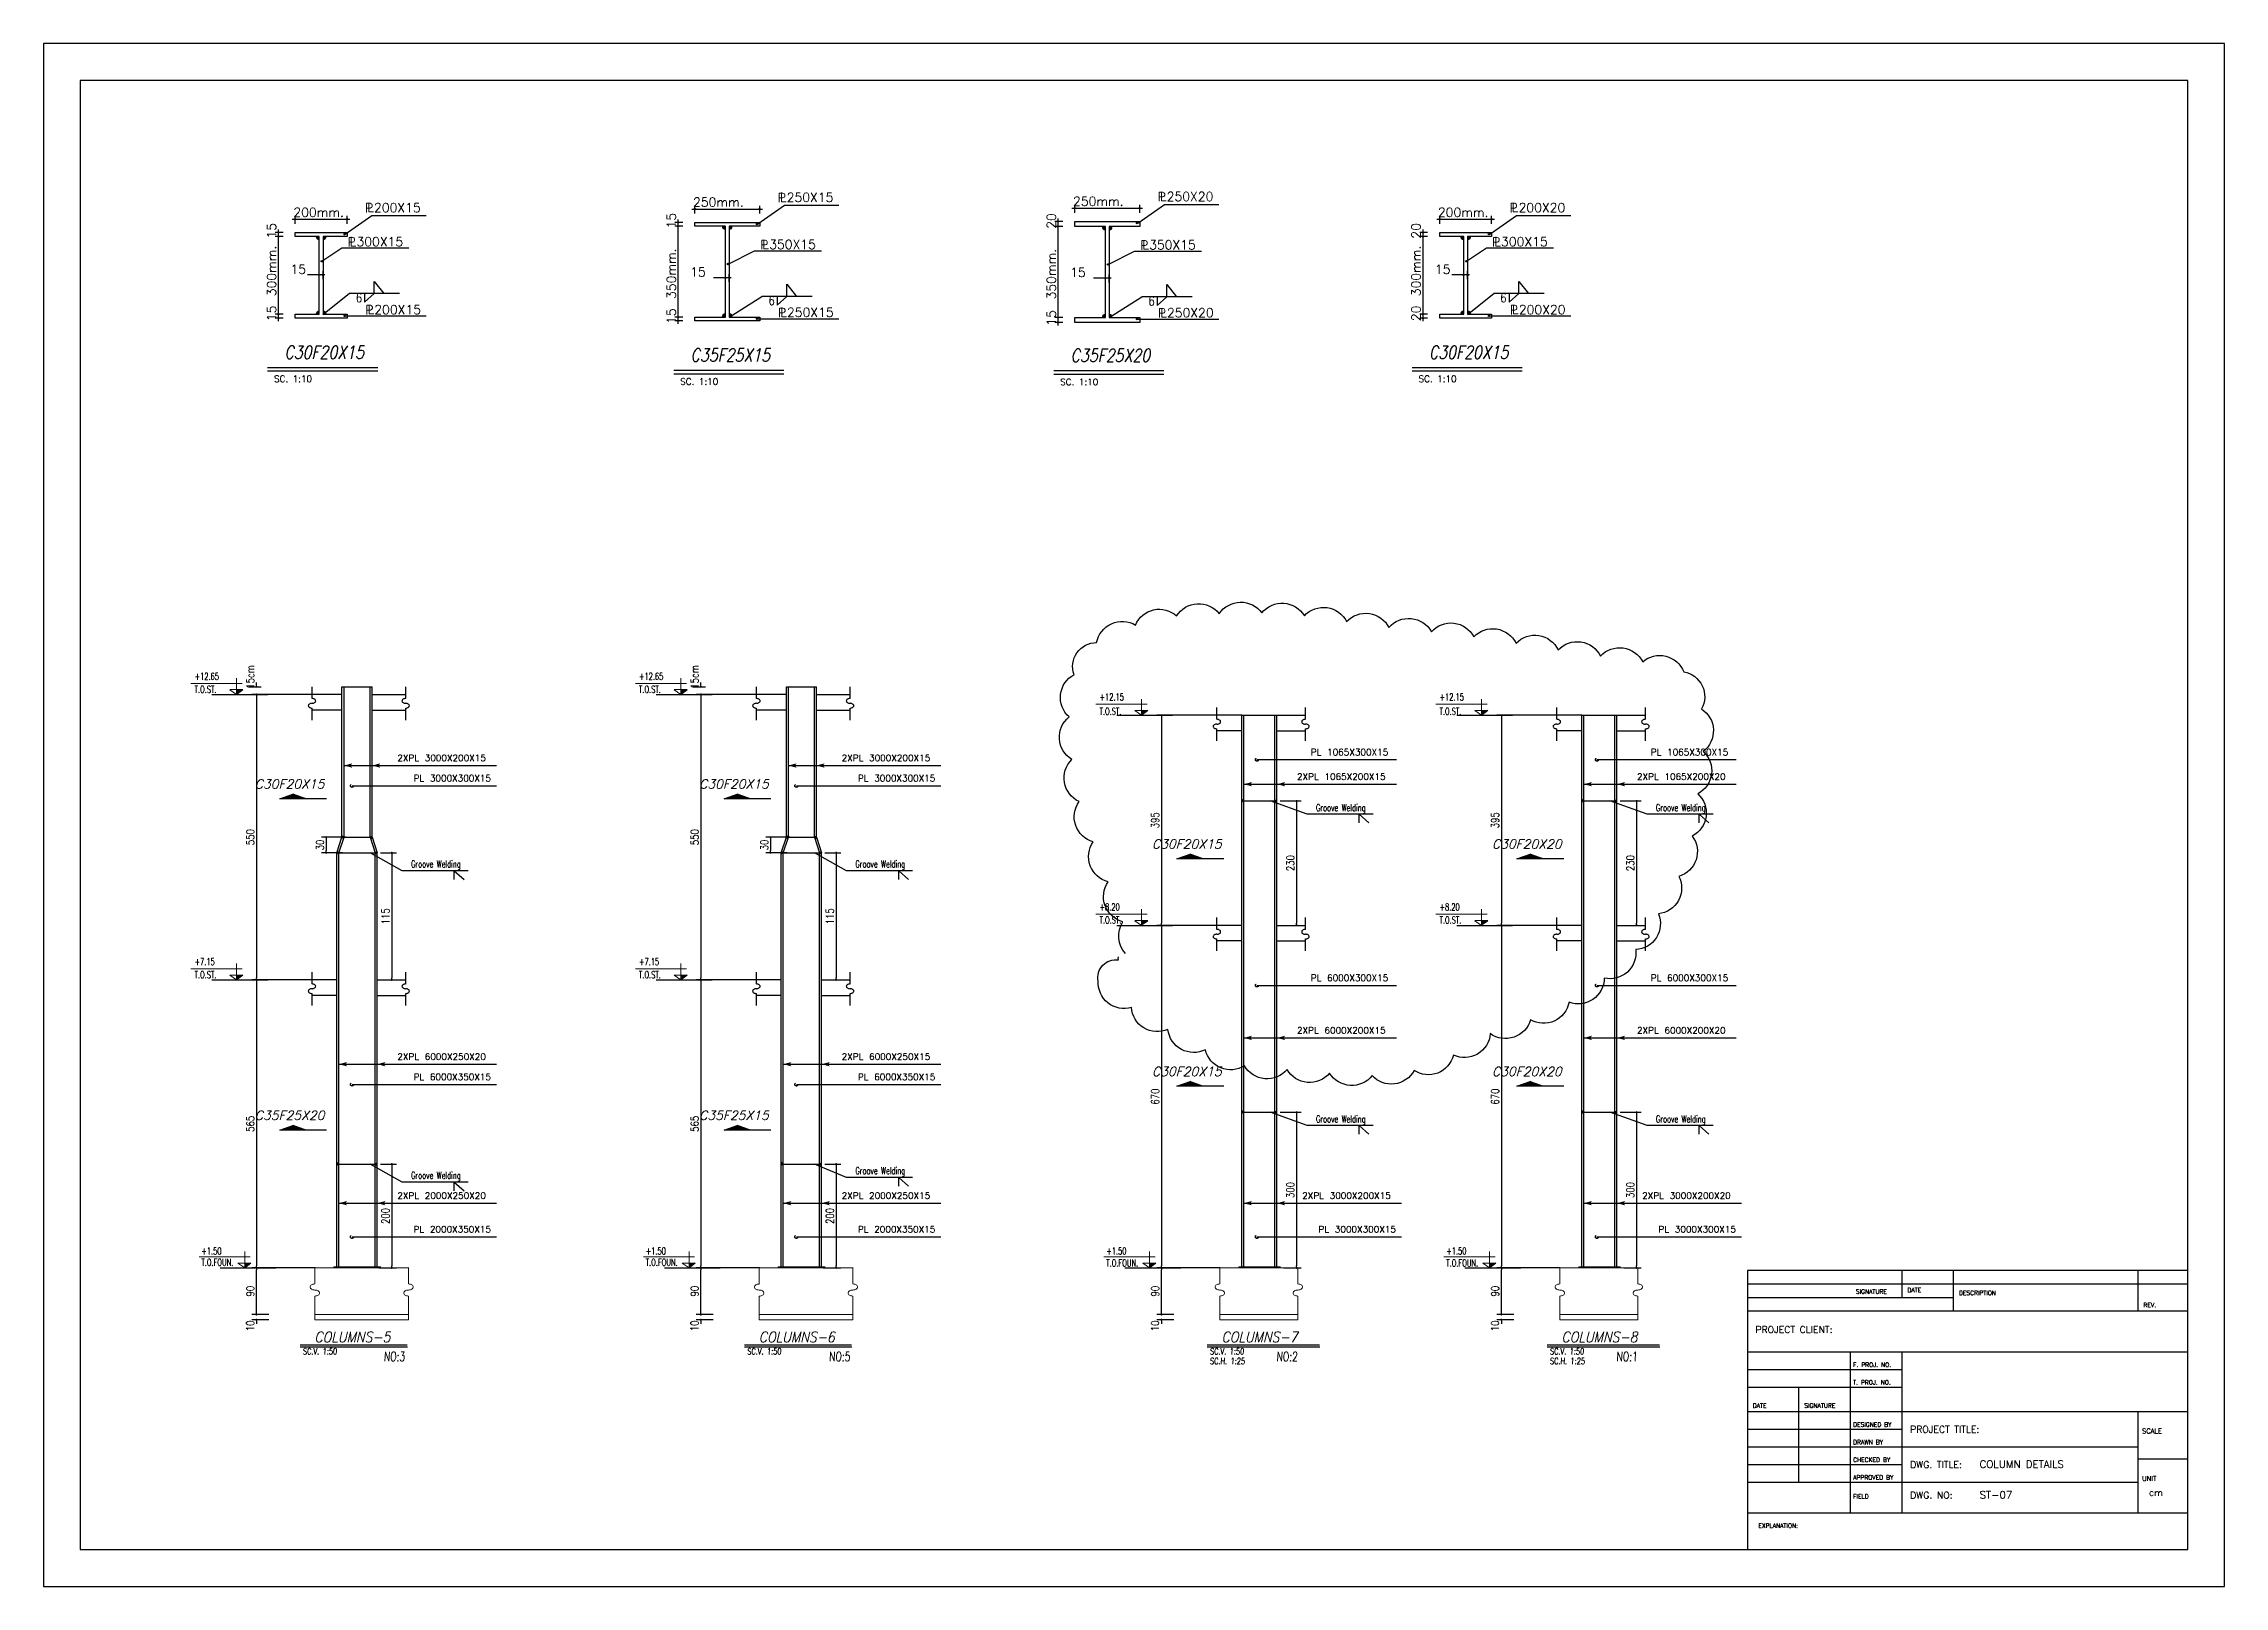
# Model space of a CAD drawing. Header units: inches. Extents: x 460503 to 460688, y 47570 to 48852.
# Drawn here: x 460506 to 460590.1, y 48435.5 to 48495 of the extents above; entities that cross this region are included whole.
import ezdxf
from ezdxf.enums import TextEntityAlignment as Align

# ---------------------------------------------------------------- set-up
doc = ezdxf.new("R2010")
doc.units = ezdxf.units.IN
doc.header["$MEASUREMENT"] = 0
doc.linetypes.add('HIDDEN', pattern=[0.375, 0.25, -0.125])
for name, color, linetype in [('1', 1, 'Continuous'), ('1R', 1, 'Continuous'), ('2H', 2, 'HIDDEN'), ('2Y', 2, 'Continuous'), ('3', 3, 'HIDDEN'), ('3G', 3, 'Continuous'), ('4C', 4, 'Continuous'), ('6M', 6, 'Continuous'), ('7', 7, 'Continuous'), ('COL-2', 3, 'Continuous'), ('D', 1, 'Continuous'), ('DIM', 8, 'Continuous'), ('E10', 3, 'Continuous'), ('lateral brace', 5, 'Continuous'), ('Layer4', 118, 'Continuous'), ('LEVEL', 3, 'HIDDEN'), ('TXT', 3, 'Continuous')]:
    doc.layers.add(name, color=color, linetype=linetype)
doc.layers.add('2', color=2, linetype='Continuous', lineweight=9)
doc.styles.add('E100', font='SIMPLEX.shx', dxfattribs={"width": 0.7})
doc.styles.add('ITALICT', font='italict')
doc.styles.add('ROMANC', font='TXT.shx')
doc.styles.add('ROMANS', font='ROMANS', dxfattribs={"width": 0.8})
doc.styles.add('ROMANT', font='romant')
doc.dimstyles.new('1-100', dxfattribs={"dimtxt": 0.3, "dimasz": 0.08, "dimexe": 0.18, "dimexo": 0.0625, "dimgap": 0.09, "dimtad": 1, "dimdec": 0, "dimlfac": 100, "dimdsep": 46, "dimtxsty": 'ROMANT', "dimblk": 'DOT', "dimcen": 0.09, "dimclrd": 1, "dimclre": 1, "dimclrt": 3, "dimadec": 0, "dimazin": 0, "dimtfac": 1, "dimtdec": 0, "dimtix": 1, "dimtofl": 0, "dimtmove": 2, "dimatfit": 3, "dimldrblk": 'DOT', "dimfxl": 1, "dimtolj": 1, "dimarcsym": 0})

msp = doc.modelspace()

# ---------------------------------------------------------------- texts
at = {"layer": '1', "style": 'ROMANS'}
for s, height, p in [('SIGNATURE', 0.167417309, (460575.93403606, 48446.77152154)), ('DATE', 0.167417309, (460577.92211661, 48446.82383945)), ('DESCRIPTION', 0.1674173092, (460579.91019716, 48446.71920363)), ('REV.', 0.167417309, (460587.0254328, 48446.24834245)), ('PROJECT CLIENT:', 0.2615895456, (460572.06251079, 48445.25704002)), ('T. PROJ. NO.', 0.1674173092, (460575.82940024, 48443.26622163)), ('F. PROJ. NO.', 0.1674173092, (460575.82940024, 48443.94635444)), ('DATE', 0.167417309, (460571.95787497, 48442.37681717)), ('SIGNATURE', 0.167417309, (460573.94595552, 48442.37681717)), ('DESIGNED BY', 0.1674173092, (460575.82940024, 48441.64436644)), ('PROJECT TITLE:', 0.2615895456, (460578.02675243, 48441.41272304)), ('DRAWN BY', 0.167417309, (460575.82940024, 48440.96423363)), ('SCALE', 0.188344473, (460586.97311489, 48441.3827769)), ('CHECKED BY', 0.167417309, (460575.82940024, 48440.28410081)), ('DWG. TITLE:', 0.2615895456, (460578.02675243, 48440.0524574)), ('APPROVED BY', 0.1674173092, (460575.82940024, 48439.60396799)), ('DWG. NO:', 0.261589546, (460578.02675243, 48438.87151726)), ('UNIT', 0.188344473, (460586.97311489, 48439.55165008)), ('cm', 0.261589546, (460587.23470443, 48438.97615308)), ('FIELD', 0.167417309, (460575.82940024, 48438.87151726)), ('EXPLANATION:', 0.1674173092, (460572.17270318, 48437.74277819))]:
    msp.add_text(s, height=height, dxfattribs=at).set_placement(p)
at = {"layer": '2Y', "style": 'ROMANC'}
for s, p in [('PL 1065X300X15', (460554.91243096, 48467.52132274)), ('PL 1065X300X15', (460568.02343154, 48467.52132274)), ('2XPL 3000X200X15', (460519.68504207, 48467.29510498)), ('2XPL 3000X200X15', (460536.8212696, 48467.29510498)), ('PL 3000X300X15', (460520.31266666, 48466.5141694)), ('PL 3000X300X15', (460537.44889419, 48466.5141694)), ('2XPL 1065X200X15', (460554.38265951, 48466.57525784)), ('2XPL 1065X200X20', (460567.49366009, 48466.57525784)), ('PL 6000X300X15', (460554.91243096, 48458.81843454)), ('PL 6000X300X15', (460568.02343154, 48458.81843454)), ('2XPL 6000X200X15', (460554.38265951, 48456.79636194)), ('2XPL 6000X200X20', (460567.49366009, 48456.79636194)), ('2XPL 6000X250X20', (460519.68504207, 48455.78241674)), ('2XPL 6000X250X15', (460536.8212696, 48455.78241674)), ('PL 6000X350X15', (460520.31266666, 48455.00148116)), ('PL 6000X350X15', (460537.44889419, 48455.00148116)), ('2XPL 2000X250X20', (460519.68504207, 48450.42548773)), ('2XPL 2000X250X15', (460536.8212696, 48450.42548773)), ('2XPL 3000X200X15', (460554.58265951, 48450.42548773)), ('2XPL 3000X200X20', (460567.69366009, 48450.42548773)), ('PL 2000X350X15', (460520.31266666, 48449.12775968)), ('PL 2000X350X15', (460537.44889419, 48449.12775968)), ('PL 3000X300X15', (460555.2102841, 48449.12775968)), ('PL 3000X300X15', (460568.32128468, 48449.12775968))]:
    msp.add_text(s, height=0.2499993062, dxfattribs=at).set_placement(p)
at = {"layer": '3', "style": 'ROMANS', "oblique": 3, "width": 0.7}
for s, height, p in [('SC.V. 1:50', 0.24, (460516.04004835, 48444.42868348)), ('NO:3', 0.3696, (460519.16036245, 48444.1642666)), ('SC.V. 1:50', 0.24, (460533.17627588, 48444.42868348)), ('NO:5', 0.3696, (460536.33155421, 48444.1642666)), ('SC.V. 1:50', 0.24, (460551.02117076, 48444.42868348)), ('SC.H. 1:25', 0.24, (460551.02117076, 48444.05292836)), ('NO:2', 0.3696, (460553.58519355, 48444.1642666)), ('SC.V. 1:50', 0.24, (460564.13217134, 48444.42868348)), ('SC.H. 1:25', 0.24, (460564.13217134, 48444.05292836)), ('NO:1', 0.3696, (460566.69619413, 48444.1642666))]:
    msp.add_text(s, height=height, dxfattribs=at).set_placement(p)
at = {"layer": '3G'}
for s, height, style, p in [('P', 0.35, 'ROMANS', (460518.44251191, 48488.45037528)), ('L', 0.35, 'ROMANS', (460518.52515086, 48488.46811021)), ('200X15', 0.35, 'ROMANS', (460518.78808019, 48488.46020337)), ('250mm.', 0.35, 'ROMANS', (460531.09039033, 48488.67081695)), ('P', 0.35, 'ROMANS', (460534.35618126, 48488.8431837)), ('L', 0.35, 'ROMANS', (460534.43882022, 48488.86091864)), ('250X15', 0.35, 'ROMANS', (460534.70174954, 48488.85301179)), ('250mm.', 0.35, 'ROMANS', (460545.74436713, 48488.70507612)), ('P', 0.35, 'ROMANS', (460549.01015806, 48488.87744287)), ('L', 0.35, 'ROMANS', (460549.09279702, 48488.8951778)), ('250X20', 0.35, 'ROMANS', (460549.35572634, 48488.88727096)), ('P', 0.35, 'ROMANS', (460562.58085908, 48488.45037528)), ('L', 0.35, 'ROMANS', (460562.66349804, 48488.46811021)), ('200X20', 0.35, 'ROMANS', (460562.92642736, 48488.46020337)), ('200mm.', 0.35, 'ROMANS', (460515.67672098, 48488.27800853)), ('200mm.', 0.35, 'ROMANS', (460559.81506815, 48488.27800853)), ('P', 0.35, 'ROMANS', (460517.76661098, 48487.13606581)), ('L', 0.35, 'ROMANS', (460517.84924993, 48487.15380074)), ('300X15', 0.35, 'ROMANS', (460518.11217925, 48487.1458939)), ('P', 0.35, 'ROMANS', (460533.68028033, 48487.02887423)), ('L', 0.35, 'ROMANS', (460533.76291928, 48487.04660916)), ('350X15', 0.35, 'ROMANS', (460534.02584861, 48487.03870232)), ('P', 0.35, 'ROMANS', (460548.33425713, 48487.0131334)), ('L', 0.35, 'ROMANS', (460548.41689608, 48487.03086833)), ('350X15', 0.35, 'ROMANS', (460548.67982541, 48487.02296149)), ('P', 0.35, 'ROMANS', (460561.90495815, 48487.13606581)), ('L', 0.35, 'ROMANS', (460561.9875971, 48487.15380074)), ('300X15', 0.35, 'ROMANS', (460562.25052643, 48487.1458939)), ('15', 0.35, 'ROMANS', (460515.56403239, 48486.083966)), ('15', 0.35, 'ROMANS', (460530.97770174, 48485.97677442)), ('15', 0.35, 'ROMANS', (460545.63167854, 48485.96103359)), ('15', 0.35, 'ROMANS', (460559.70237956, 48486.083966)), ('P', 0.35, 'ROMANS', (460518.45285557, 48484.51891489)), ('L', 0.35, 'ROMANS', (460518.53549452, 48484.53664982)), ('200X15', 0.35, 'ROMANS', (460518.79842385, 48484.52874298)), ('P', 0.35, 'ROMANS', (460534.36652492, 48484.41172331)), ('L', 0.35, 'ROMANS', (460534.44916387, 48484.42945824)), ('250X15', 0.35, 'ROMANS', (460534.7120932, 48484.4215514)), ('P', 0.35, 'ROMANS', (460549.02050172, 48484.39598248)), ('L', 0.35, 'ROMANS', (460549.10314068, 48484.41371741)), ('250X20', 0.35, 'ROMANS', (460549.36607, 48484.40581057)), ('P', 0.35, 'ROMANS', (460562.59120274, 48484.51891489)), ('L', 0.35, 'ROMANS', (460562.6738417, 48484.53664982)), ('200X20', 0.35, 'ROMANS', (460562.93677102, 48484.52874298)), ('SC. 1:10', 0.249999993, 'ROMANS', (460514.93070704, 48481.91128296)), ('SC. 1:10', 0.249999993, 'ROMANS', (460530.59437639, 48481.80409139)), ('SC. 1:10', 0.249999993, 'ROMANS', (460545.24835319, 48481.78835055)), ('SC. 1:10', 0.249999993, 'ROMANS', (460559.06905421, 48481.91128296)), ('C30F20X15', 0.35, 'ITALICT', (460514.19053267, 48466.24328585)), ('C30F20X15', 0.35, 'ITALICT', (460531.3267602, 48466.24328585)), ('C30F20X15', 0.35, 'ITALICT', (460548.79026904, 48463.92901091)), ('C30F20X20', 0.35, 'ITALICT', (460561.90126962, 48463.92901091)), ('C30F20X15', 0.35, 'ITALICT', (460548.79026904, 48455.1618657)), ('C30F20X20', 0.35, 'ITALICT', (460561.90126962, 48455.1618657)), ('C35F25X20', 0.35, 'ITALICT', (460514.19053267, 48453.47320112)), ('C35F25X15', 0.35, 'ITALICT', (460531.3267602, 48453.47320112))]:
    msp.add_text(s, height=height, dxfattribs=dict(at, style=style)).set_placement(p)
at = {"layer": '3G', "style": 'ROMANS'}
for s, p in [('15', (460515.01075735, 48487.43974702)), ('15', (460530.4244267, 48487.83255544)), ('20', (460545.0784035, 48487.81681461)), ('20', (460559.14910452, 48487.43974702)), ('300mm.', (460515.01075735, 48485.21674291)), ('300mm.', (460559.14910452, 48485.21674291)), ('350mm.', (460530.4244267, 48485.10955133)), ('350mm.', (460545.0784035, 48485.0938105)), ('15', (460515.01075735, 48484.25609888)), ('15', (460530.4244267, 48484.14890731)), ('15', (460545.0784035, 48484.08316647)), ('20', (460559.14910452, 48484.25609888))]:
    msp.add_text(s, height=0.35, rotation=90, dxfattribs=at).set_placement(p)
at = {"layer": '3G', "style": 'ROMANS', "width": 0.8}
for p in [(460518.08445835, 48484.98442527), (460562.22280553, 48484.98442527), (460533.9981277, 48484.8772337), (460548.65210451, 48484.86149286)]:
    msp.add_text('6', height=0.35, dxfattribs=at).set_placement(p)
at = {"layer": '4C', "style": 'ITALICT', "width": 0.8}
for s, p in [('C30F20X15', (460516.866292, 48483.0606571)), ('C35F25X15', (460532.52996135, 48482.95346553)), ('C35F25X20', (460547.18393815, 48482.93772469)), ('C30F20X15', (460561.00463917, 48483.0606571))]:
    msp.add_text(s, height=0.5, dxfattribs=at).set_placement(p, align=Align.MIDDLE)
at = {"layer": '4C', "style": 'ITALICT', "width": 0.88}
for s, p in [('COLUMNS-5', (460516.49108343, 48444.90216267)), ('COLUMNS-6', (460533.62731096, 48444.90216267)), ('COLUMNS-7', (460551.47220584, 48444.90216267)), ('COLUMNS-8', (460564.58320642, 48444.90216267))]:
    msp.add_text(s, height=0.4, dxfattribs=at).set_placement(p)
at = {"layer": 'E10', "color": 3, "style": 'E100'}
for s, p in [('COLUMN DETAILS', (460580.70460128, 48440.0524574)), ('ST-07', (460580.70460128, 48438.87151726))]:
    msp.add_text(s, height=0.28865, dxfattribs=at).set_placement(p)
at = {"layer": 'LEVEL', "style": 'ROMANS', "width": 0.7}
for s, p in [('T.O.ST.  ', (460511.86921285, 48469.93497015)), ('+12.65', (460511.86921285, 48470.43621707)), ('T.O.ST.  ', (460529.00544038, 48469.93497015)), ('+12.65', (460529.00544038, 48470.43621707)), ('T.O.ST.  ', (460546.76683029, 48469.08563075)), ('+12.15', (460546.76683029, 48469.63621707)), ('T.O.ST.  ', (460559.87783087, 48469.08563075)), ('+12.15', (460559.87783087, 48469.63621707)), ('Groove Welding', (460555.11243096, 48465.3744652)), ('Groove Welding', (460568.22343154, 48465.3744652)), ('Groove Welding', (460520.21481352, 48463.19338361)), ('Groove Welding', (460537.35104105, 48463.19338361)), ('+8.20', (460546.76683029, 48461.53621707)), ('+8.20', (460559.87783087, 48461.53621707)), ('T.O.ST.  ', (460546.76683029, 48461.03497015)), ('T.O.ST.  ', (460559.87783087, 48461.03497015)), ('+7.15', (460511.86921285, 48459.43621707)), ('+7.15', (460529.00544038, 48459.43621707)), ('T.O.ST.  ', (460511.86921285, 48458.93497015)), ('T.O.ST.  ', (460529.00544038, 48458.93497015)), ('Groove Welding', (460555.11243096, 48453.3744652)), ('Groove Welding', (460568.22343154, 48453.3744652)), ('Groove Welding', (460520.21481352, 48451.19338361)), ('Groove Welding', (460537.35104105, 48451.3744652)), ('+1.50', (460512.12931093, 48448.27752163)), ('+1.50', (460529.26553846, 48448.27752163)), ('+1.50', (460547.02692837, 48448.27752163)), ('+1.50', (460560.13792895, 48448.27752163)), ('T.O.FOUN.', (460512.12931093, 48447.84796427)), ('T.O.FOUN.', (460529.26553846, 48447.84796427)), ('T.O.FOUN.', (460547.02692837, 48447.81367068)), ('T.O.FOUN.', (460560.13792895, 48447.81367068))]:
    msp.add_text(s, height=0.27, dxfattribs=at).set_placement(p)

# ---------------------------------------------------------------- blocks, each defined once
blk = doc.blocks.new('DOT')
at = {"layer": 'DIM', "color": 0, "linetype": 'ByBlock'}
blk.add_line((-0.5, 0), (-1, 0), dxfattribs=at)
at = {"layer": 'DIM', "color": 0, "linetype": 'ByBlock', "const_width": 0.5}
blk.add_lwpolyline([(-0.25, 0, 1), (0.25, 0, 1)], format="xyb", close=True, dxfattribs=at)
blk = doc.blocks.new('*D159')
at = {"layer": 'D', "color": 1, "lineweight": -2, "transparency": 16777216}
for p, q in [((460552.188, 48460.968), (460548.971, 48460.968)), ((460549.151, 48460.888), (460549.151, 48447.848)), ((460551.411, 48447.768), (460548.971, 48447.768))]:
    blk.add_line(p, q, dxfattribs=at)
at = {"layer": 'Defpoints', "color": 0, "transparency": 16777216}
for p in [(460552.25, 48460.968), (460549.151, 48447.768), (460551.473, 48447.768)]:
    blk.add_point(p, dxfattribs=at)
at = {"layer": 'D', "color": 1, "lineweight": -2, "transparency": 16777216, "xscale": 0.08, "yscale": 0.08, "zscale": 0.08}
for p, rotation in [((460549.151, 48460.968), 90), ((460549.151, 48447.768), 270)]:
    blk.add_blockref('DOT', p, dxfattribs=dict(at, rotation=rotation))
at = {"layer": 'D', "color": 2, "transparency": 16777216, "insert": (460548.911, 48454.368), "char_height": 0.3, "attachment_point": 5, "rotation": 90, "style": 'ROMANS'}
blk.add_mtext('\\A1;670', dxfattribs=at)
blk = doc.blocks.new('_Dot')
at = {"layer": 'DIM', "color": 0, "lineweight": -2}
blk.add_line((-0.5, 0), (-1, 0), dxfattribs=at)
at = {"layer": 'DIM', "color": 0, "const_width": 0.5}
blk.add_lwpolyline([(-0.25, 0, 1), (0.25, 0, 1)], format="xyb", close=True, dxfattribs=at)
blk = doc.blocks.new('ss')
at = {"layer": '2'}
for p, q in [((0, 0.137), (0, 0.514)), ((0, -0.137), (0, -0.674))]:
    blk.add_line(p, q, dxfattribs=at)
for points in [[(0, 0, -0.064661), (-0.043, 0.006, -0.077521), (-0.076, 0.02, -0.107173), (-0.1, 0.044, -0.145), (-0.107, 0.069, -0.145), (-0.1, 0.093, -0.107173), (-0.076, 0.117, -0.077521), (-0.043, 0.131, -0.064661), (0, 0.137, -0.064661)], [(0, -0.137, 0.064661), (0.043, -0.131, 0.077521), (0.076, -0.117, 0.107173), (0.1, -0.093, 0.145), (0.107, -0.069, 0.145), (0.1, -0.044, 0.107173), (0.076, -0.02, 0.077521), (0.043, -0.006, 0.064661), (0, 0, 0.064661)]]:
    blk.add_lwpolyline(points, format="xyb", dxfattribs=at)
blk = doc.blocks.new('*D160')
at = {"layer": 'D', "color": 1, "lineweight": -2, "transparency": 16777216}
for p, q in [((460549.594, 48447.768), (460548.971, 48447.768)), ((460549.151, 48446.048), (460549.151, 48447.688)), ((460549.628, 48445.968), (460548.971, 48445.968))]:
    blk.add_line(p, q, dxfattribs=at)
at = {"layer": 'Defpoints', "color": 0, "transparency": 16777216}
for p in [(460549.151, 48447.768), (460549.656, 48447.768), (460549.69, 48445.968)]:
    blk.add_point(p, dxfattribs=at)
at = {"layer": 'D', "color": 1, "lineweight": -2, "transparency": 16777216, "xscale": 0.08, "yscale": 0.08, "zscale": 0.08}
for p, rotation in [((460549.151, 48447.768), 90), ((460549.151, 48445.968), 270)]:
    blk.add_blockref('DOT', p, dxfattribs=dict(at, rotation=rotation))
at = {"layer": 'D', "color": 2, "transparency": 16777216, "insert": (460548.911, 48446.868), "char_height": 0.3, "attachment_point": 5, "rotation": 90, "style": 'ROMANS'}
blk.add_mtext('\\A1;90', dxfattribs=at)
blk = doc.blocks.new('*D161')
at = {"layer": 'D', "color": 1, "lineweight": -2, "transparency": 16777216}
for p, q in [((460549.628, 48445.968), (460548.971, 48445.968)), ((460549.151, 48446.048), (460549.151, 48446.128)), ((460549.628, 48445.768), (460548.971, 48445.768)), ((460549.151, 48445.688), (460549.151, 48445.608))]:
    blk.add_line(p, q, dxfattribs=at)
at = {"layer": 'Defpoints', "color": 0, "transparency": 16777216}
for p in [(460549.69, 48445.968), (460549.151, 48445.768), (460549.69, 48445.768)]:
    blk.add_point(p, dxfattribs=at)
at = {"layer": 'D', "color": 1, "lineweight": -2, "transparency": 16777216, "xscale": 0.08, "yscale": 0.08, "zscale": 0.08}
for p, rotation in [((460549.151, 48445.968), 270), ((460549.151, 48445.768), 90)]:
    blk.add_blockref('DOT', p, dxfattribs=dict(at, rotation=rotation))
at = {"layer": 'D', "color": 2, "transparency": 16777216, "insert": (460548.909, 48445.531), "char_height": 0.3, "attachment_point": 5, "rotation": 90, "style": 'ROMANS'}
blk.add_mtext('\\A1;10', dxfattribs=at)
blk = doc.blocks.new('*D182')
at = {"layer": 'D', "color": 1, "lineweight": -2, "transparency": 16777216}
for p, q in [((460516.812, 48458.868), (460514.074, 48458.868)), ((460514.254, 48458.788), (460514.254, 48447.848)), ((460516.513, 48447.768), (460514.074, 48447.768))]:
    blk.add_line(p, q, dxfattribs=at)
at = {"layer": 'Defpoints', "color": 0, "transparency": 16777216}
for p in [(460516.874, 48458.868), (460514.254, 48447.768), (460516.576, 48447.768)]:
    blk.add_point(p, dxfattribs=at)
at = {"layer": 'D', "color": 1, "lineweight": -2, "transparency": 16777216, "xscale": 0.08, "yscale": 0.08, "zscale": 0.08}
for p, rotation in [((460514.254, 48458.868), 90), ((460514.254, 48447.768), 270)]:
    blk.add_blockref('DOT', p, dxfattribs=dict(at, rotation=rotation))
at = {"layer": 'D', "color": 2, "transparency": 16777216, "insert": (460514.014, 48453.318), "char_height": 0.3, "attachment_point": 5, "rotation": 90, "style": 'ROMANS'}
blk.add_mtext('\\A1;565', dxfattribs=at)
blk = doc.blocks.new('*D183')
at = {"layer": 'D', "color": 1, "lineweight": -2, "transparency": 16777216}
for p, q in [((460514.73, 48445.968), (460514.074, 48445.968)), ((460514.254, 48446.048), (460514.254, 48446.128)), ((460514.73, 48445.768), (460514.074, 48445.768)), ((460514.254, 48445.688), (460514.254, 48445.608))]:
    blk.add_line(p, q, dxfattribs=at)
at = {"layer": 'Defpoints', "color": 0, "transparency": 16777216}
for p in [(460514.793, 48445.968), (460514.254, 48445.768), (460514.793, 48445.768)]:
    blk.add_point(p, dxfattribs=at)
at = {"layer": 'D', "color": 1, "lineweight": -2, "transparency": 16777216, "xscale": 0.08, "yscale": 0.08, "zscale": 0.08}
for p, rotation in [((460514.254, 48445.968), 270), ((460514.254, 48445.768), 90)]:
    blk.add_blockref('DOT', p, dxfattribs=dict(at, rotation=rotation))
at = {"layer": 'D', "color": 2, "transparency": 16777216, "insert": (460514.012, 48445.531), "char_height": 0.3, "attachment_point": 5, "rotation": 90, "style": 'ROMANS'}
blk.add_mtext('\\A1;10', dxfattribs=at)
blk = doc.blocks.new('*D184')
at = {"layer": 'D', "color": 1, "lineweight": -2, "transparency": 16777216}
for p, q in [((460514.254, 48470.248), (460514.254, 48470.328)), ((460513.951, 48470.168), (460514.434, 48470.168)), ((460513.951, 48469.868), (460514.434, 48469.868)), ((460514.254, 48469.788), (460514.254, 48469.708))]:
    blk.add_line(p, q, dxfattribs=at)
at = {"layer": 'Defpoints', "color": 0, "transparency": 16777216}
for p in [(460513.888, 48470.168), (460513.888, 48469.868), (460514.254, 48469.868)]:
    blk.add_point(p, dxfattribs=at)
at = {"layer": 'D', "color": 1, "lineweight": -2, "transparency": 16777216, "xscale": 0.08, "yscale": 0.08, "zscale": 0.08}
for p, rotation in [((460514.254, 48470.168), 270), ((460514.254, 48469.868), 90)]:
    blk.add_blockref('DOT', p, dxfattribs=dict(at, rotation=rotation))
at = {"layer": 'D', "color": 2, "transparency": 16777216, "insert": (460514.014, 48470.543), "char_height": 0.3, "attachment_point": 5, "rotation": 90, "style": 'ROMANS'}
blk.add_mtext('\\A1;15cm', dxfattribs=at)
blk = doc.blocks.new('*D178')
at = {"layer": 'D', "color": 1, "lineweight": -2, "transparency": 16777216}
for p, q in [((460516.672, 48469.868), (460514.074, 48469.868)), ((460514.254, 48469.788), (460514.254, 48458.948)), ((460516.513, 48458.868), (460514.074, 48458.868))]:
    blk.add_line(p, q, dxfattribs=at)
at = {"layer": 'Defpoints', "color": 0, "transparency": 16777216}
for p in [(460516.734, 48469.868), (460514.254, 48458.868), (460516.576, 48458.868)]:
    blk.add_point(p, dxfattribs=at)
at = {"layer": 'D', "color": 1, "lineweight": -2, "transparency": 16777216, "xscale": 0.08, "yscale": 0.08, "zscale": 0.08}
for p, rotation in [((460514.254, 48469.868), 90), ((460514.254, 48458.868), 270)]:
    blk.add_blockref('DOT', p, dxfattribs=dict(at, rotation=rotation))
at = {"layer": 'D', "color": 2, "transparency": 16777216, "insert": (460514.014, 48464.368), "char_height": 0.3, "attachment_point": 5, "rotation": 90, "style": 'ROMANS'}
blk.add_mtext('\\A1;550', dxfattribs=at)
blk = doc.blocks.new('*D179')
at = {"layer": 'D', "color": 1, "lineweight": -2, "transparency": 16777216}
for p, q in [((460519.035, 48463.767), (460519.65, 48463.767)), ((460519.47, 48463.687), (460519.47, 48458.948)), ((460519.035, 48458.868), (460519.65, 48458.868))]:
    blk.add_line(p, q, dxfattribs=at)
at = {"layer": 'Defpoints', "color": 0, "transparency": 16777216}
for p in [(460518.973, 48463.767), (460518.973, 48458.868), (460519.47, 48458.868)]:
    blk.add_point(p, dxfattribs=at)
at = {"layer": 'D', "color": 1, "lineweight": -2, "transparency": 16777216, "xscale": 0.08, "yscale": 0.08, "zscale": 0.08}
for p, rotation in [((460519.47, 48463.767), 90), ((460519.47, 48458.868), 270)]:
    blk.add_blockref('DOT', p, dxfattribs=dict(at, rotation=rotation))
at = {"layer": 'D', "color": 2, "transparency": 16777216, "insert": (460519.23, 48461.318), "char_height": 0.3, "attachment_point": 5, "rotation": 90, "style": 'ROMANS'}
blk.add_mtext('\\A1;115', dxfattribs=at)
blk = doc.blocks.new('*D180')
at = {"layer": 'D', "color": 1, "lineweight": -2, "transparency": 16777216}
for p, q in [((460519.035, 48451.767), (460519.65, 48451.767)), ((460519.47, 48451.687), (460519.47, 48447.848)), ((460518.975, 48447.768), (460519.65, 48447.768))]:
    blk.add_line(p, q, dxfattribs=at)
at = {"layer": 'Defpoints', "color": 0, "transparency": 16777216}
for p in [(460518.973, 48451.767), (460518.912, 48447.768), (460519.47, 48447.768)]:
    blk.add_point(p, dxfattribs=at)
at = {"layer": 'D', "color": 1, "lineweight": -2, "transparency": 16777216, "xscale": 0.08, "yscale": 0.08, "zscale": 0.08}
for p, rotation in [((460519.47, 48451.767), 90), ((460519.47, 48447.768), 270)]:
    blk.add_blockref('DOT', p, dxfattribs=dict(at, rotation=rotation))
at = {"layer": 'D', "color": 2, "transparency": 16777216, "insert": (460519.23, 48449.768), "char_height": 0.3, "attachment_point": 5, "rotation": 90, "style": 'ROMANS'}
blk.add_mtext('\\A1;200', dxfattribs=at)
blk = doc.blocks.new('*D181')
at = {"layer": 'D', "color": 1, "lineweight": -2, "transparency": 16777216}
for p, q in [((460517.689, 48464.368), (460516.761, 48464.368)), ((460517.578, 48463.768), (460516.761, 48463.768)), ((460516.941, 48464.288), (460516.941, 48463.848))]:
    blk.add_line(p, q, dxfattribs=at)
at = {"layer": 'Defpoints', "color": 0, "transparency": 16777216}
for p in [(460517.752, 48464.368), (460516.941, 48463.768), (460517.64, 48463.768, -0.015)]:
    blk.add_point(p, dxfattribs=at)
at = {"layer": 'D', "color": 1, "lineweight": -2, "transparency": 16777216, "xscale": 0.08, "yscale": 0.08, "zscale": 0.08}
for p, rotation in [((460516.941, 48464.368), 90), ((460516.941, 48463.768), 270)]:
    blk.add_blockref('DOT', p, dxfattribs=dict(at, rotation=rotation))
at = {"layer": 'D', "color": 2, "transparency": 16777216, "insert": (460516.701, 48464.068), "char_height": 0.3, "attachment_point": 5, "rotation": 90, "style": 'ROMANS'}
blk.add_mtext('\\A1;30', dxfattribs=at)
blk = doc.blocks.new('*D189')
at = {"layer": 'D', "color": 1, "lineweight": -2, "transparency": 16777216}
for p, q in [((460533.948, 48458.868), (460531.21, 48458.868)), ((460531.39, 48458.788), (460531.39, 48447.848)), ((460533.65, 48447.768), (460531.21, 48447.768))]:
    blk.add_line(p, q, dxfattribs=at)
at = {"layer": 'Defpoints', "color": 0, "transparency": 16777216}
for p in [(460534.01, 48458.868), (460531.39, 48447.768), (460533.712, 48447.768)]:
    blk.add_point(p, dxfattribs=at)
at = {"layer": 'D', "color": 1, "lineweight": -2, "transparency": 16777216, "xscale": 0.08, "yscale": 0.08, "zscale": 0.08}
for p, rotation in [((460531.39, 48458.868), 90), ((460531.39, 48447.768), 270)]:
    blk.add_blockref('DOT', p, dxfattribs=dict(at, rotation=rotation))
at = {"layer": 'D', "color": 2, "transparency": 16777216, "insert": (460531.15, 48453.318), "char_height": 0.3, "attachment_point": 5, "rotation": 90, "style": 'ROMANS'}
blk.add_mtext('\\A1;565', dxfattribs=at)
blk = doc.blocks.new('*D190')
at = {"layer": 'D', "color": 1, "lineweight": -2, "transparency": 16777216}
for p, q in [((460531.867, 48445.968), (460531.21, 48445.968)), ((460531.39, 48446.048), (460531.39, 48446.128)), ((460531.867, 48445.768), (460531.21, 48445.768)), ((460531.39, 48445.688), (460531.39, 48445.608))]:
    blk.add_line(p, q, dxfattribs=at)
at = {"layer": 'Defpoints', "color": 0, "transparency": 16777216}
for p in [(460531.929, 48445.968), (460531.39, 48445.768), (460531.929, 48445.768)]:
    blk.add_point(p, dxfattribs=at)
at = {"layer": 'D', "color": 1, "lineweight": -2, "transparency": 16777216, "xscale": 0.08, "yscale": 0.08, "zscale": 0.08}
for p, rotation in [((460531.39, 48445.968), 270), ((460531.39, 48445.768), 90)]:
    blk.add_blockref('DOT', p, dxfattribs=dict(at, rotation=rotation))
at = {"layer": 'D', "color": 2, "transparency": 16777216, "insert": (460531.148, 48445.531), "char_height": 0.3, "attachment_point": 5, "rotation": 90, "style": 'ROMANS'}
blk.add_mtext('\\A1;10', dxfattribs=at)
blk = doc.blocks.new('*D191')
at = {"layer": 'D', "color": 1, "lineweight": -2, "transparency": 16777216}
for p, q in [((460531.39, 48470.248), (460531.39, 48470.328)), ((460531.087, 48470.168), (460531.57, 48470.168)), ((460531.087, 48469.868), (460531.57, 48469.868)), ((460531.39, 48469.788), (460531.39, 48469.708))]:
    blk.add_line(p, q, dxfattribs=at)
at = {"layer": 'Defpoints', "color": 0, "transparency": 16777216}
for p in [(460531.025, 48470.168), (460531.025, 48469.868), (460531.39, 48469.868)]:
    blk.add_point(p, dxfattribs=at)
at = {"layer": 'D', "color": 1, "lineweight": -2, "transparency": 16777216, "xscale": 0.08, "yscale": 0.08, "zscale": 0.08}
for p, rotation in [((460531.39, 48470.168), 270), ((460531.39, 48469.868), 90)]:
    blk.add_blockref('DOT', p, dxfattribs=dict(at, rotation=rotation))
at = {"layer": 'D', "color": 2, "transparency": 16777216, "insert": (460531.15, 48470.543), "char_height": 0.3, "attachment_point": 5, "rotation": 90, "style": 'ROMANS'}
blk.add_mtext('\\A1;15cm', dxfattribs=at)
blk = doc.blocks.new('*D185')
at = {"layer": 'D', "color": 1, "lineweight": -2, "transparency": 16777216}
for p, q in [((460533.808, 48469.868), (460531.21, 48469.868)), ((460531.39, 48469.788), (460531.39, 48458.948)), ((460533.65, 48458.868), (460531.21, 48458.868))]:
    blk.add_line(p, q, dxfattribs=at)
at = {"layer": 'Defpoints', "color": 0, "transparency": 16777216}
for p in [(460533.87, 48469.868), (460531.39, 48458.868), (460533.712, 48458.868)]:
    blk.add_point(p, dxfattribs=at)
at = {"layer": 'D', "color": 1, "lineweight": -2, "transparency": 16777216, "xscale": 0.08, "yscale": 0.08, "zscale": 0.08}
for p, rotation in [((460531.39, 48469.868), 90), ((460531.39, 48458.868), 270)]:
    blk.add_blockref('DOT', p, dxfattribs=dict(at, rotation=rotation))
at = {"layer": 'D', "color": 2, "transparency": 16777216, "insert": (460531.15, 48464.368), "char_height": 0.3, "attachment_point": 5, "rotation": 90, "style": 'ROMANS'}
blk.add_mtext('\\A1;550', dxfattribs=at)
blk = doc.blocks.new('*D186')
at = {"layer": 'D', "color": 1, "lineweight": -2, "transparency": 16777216}
for p, q in [((460536.172, 48463.767), (460536.787, 48463.767)), ((460536.607, 48463.687), (460536.607, 48458.948)), ((460536.172, 48458.868), (460536.787, 48458.868))]:
    blk.add_line(p, q, dxfattribs=at)
at = {"layer": 'Defpoints', "color": 0, "transparency": 16777216}
for p in [(460536.109, 48463.767), (460536.109, 48458.868), (460536.607, 48458.868)]:
    blk.add_point(p, dxfattribs=at)
at = {"layer": 'D', "color": 1, "lineweight": -2, "transparency": 16777216, "xscale": 0.08, "yscale": 0.08, "zscale": 0.08}
for p, rotation in [((460536.607, 48463.767), 90), ((460536.607, 48458.868), 270)]:
    blk.add_blockref('DOT', p, dxfattribs=dict(at, rotation=rotation))
at = {"layer": 'D', "color": 2, "transparency": 16777216, "insert": (460536.367, 48461.318), "char_height": 0.3, "attachment_point": 5, "rotation": 90, "style": 'ROMANS'}
blk.add_mtext('\\A1;115', dxfattribs=at)
blk = doc.blocks.new('*D187')
at = {"layer": 'D', "color": 1, "lineweight": -2, "transparency": 16777216}
for p, q in [((460536.172, 48451.767), (460536.787, 48451.767)), ((460536.607, 48451.687), (460536.607, 48447.848)), ((460536.111, 48447.768), (460536.787, 48447.768))]:
    blk.add_line(p, q, dxfattribs=at)
at = {"layer": 'Defpoints', "color": 0, "transparency": 16777216}
for p in [(460536.109, 48451.767), (460536.049, 48447.768), (460536.607, 48447.768)]:
    blk.add_point(p, dxfattribs=at)
at = {"layer": 'D', "color": 1, "lineweight": -2, "transparency": 16777216, "xscale": 0.08, "yscale": 0.08, "zscale": 0.08}
for p, rotation in [((460536.607, 48451.767), 90), ((460536.607, 48447.768), 270)]:
    blk.add_blockref('DOT', p, dxfattribs=dict(at, rotation=rotation))
at = {"layer": 'D', "color": 2, "transparency": 16777216, "insert": (460536.367, 48449.768), "char_height": 0.3, "attachment_point": 5, "rotation": 90, "style": 'ROMANS'}
blk.add_mtext('\\A1;200', dxfattribs=at)
blk = doc.blocks.new('*D188')
at = {"layer": 'D', "color": 1, "lineweight": -2, "transparency": 16777216}
for p, q in [((460534.825, 48464.368), (460533.897, 48464.368)), ((460534.714, 48463.768), (460533.897, 48463.768)), ((460534.077, 48464.288), (460534.077, 48463.848))]:
    blk.add_line(p, q, dxfattribs=at)
at = {"layer": 'Defpoints', "color": 0, "transparency": 16777216}
for p in [(460534.888, 48464.368), (460534.077, 48463.768), (460534.776, 48463.768, -0.015)]:
    blk.add_point(p, dxfattribs=at)
at = {"layer": 'D', "color": 1, "lineweight": -2, "transparency": 16777216, "xscale": 0.08, "yscale": 0.08, "zscale": 0.08}
for p, rotation in [((460534.077, 48464.368), 90), ((460534.077, 48463.768), 270)]:
    blk.add_blockref('DOT', p, dxfattribs=dict(at, rotation=rotation))
at = {"layer": 'D', "color": 2, "transparency": 16777216, "insert": (460533.837, 48464.068), "char_height": 0.3, "attachment_point": 5, "rotation": 90, "style": 'ROMANS'}
blk.add_mtext('\\A1;30', dxfattribs=at)
blk = doc.blocks.new('*D400')
at = {"layer": 'D', "color": 1, "lineweight": -2, "transparency": 16777216}
for p, q in [((460514.696, 48447.768), (460514.074, 48447.768)), ((460514.254, 48446.048), (460514.254, 48447.688)), ((460514.73, 48445.968), (460514.074, 48445.968))]:
    blk.add_line(p, q, dxfattribs=at)
at = {"layer": 'Defpoints', "color": 0, "transparency": 16777216}
for p in [(460514.254, 48447.768), (460514.758, 48447.768), (460514.793, 48445.968)]:
    blk.add_point(p, dxfattribs=at)
at = {"layer": 'D', "color": 1, "lineweight": -2, "transparency": 16777216, "xscale": 0.08, "yscale": 0.08, "zscale": 0.08}
for p, rotation in [((460514.254, 48447.768), 90), ((460514.254, 48445.968), 270)]:
    blk.add_blockref('DOT', p, dxfattribs=dict(at, rotation=rotation))
at = {"layer": 'D', "color": 2, "transparency": 16777216, "insert": (460514.014, 48446.868), "char_height": 0.3, "attachment_point": 5, "rotation": 90, "style": 'ROMANS'}
blk.add_mtext('\\A1;90', dxfattribs=at)
blk = doc.blocks.new('*D401')
at = {"layer": 'D', "color": 1, "lineweight": -2, "transparency": 16777216}
for p, q in [((460531.832, 48447.768), (460531.21, 48447.768)), ((460531.39, 48446.048), (460531.39, 48447.688)), ((460531.867, 48445.968), (460531.21, 48445.968))]:
    blk.add_line(p, q, dxfattribs=at)
at = {"layer": 'Defpoints', "color": 0, "transparency": 16777216}
for p in [(460531.39, 48447.768), (460531.895, 48447.768), (460531.929, 48445.968)]:
    blk.add_point(p, dxfattribs=at)
at = {"layer": 'D', "color": 1, "lineweight": -2, "transparency": 16777216, "xscale": 0.08, "yscale": 0.08, "zscale": 0.08}
for p, rotation in [((460531.39, 48447.768), 90), ((460531.39, 48445.968), 270)]:
    blk.add_blockref('DOT', p, dxfattribs=dict(at, rotation=rotation))
at = {"layer": 'D', "color": 2, "transparency": 16777216, "insert": (460531.15, 48446.868), "char_height": 0.3, "attachment_point": 5, "rotation": 90, "style": 'ROMANS'}
blk.add_mtext('\\A1;90', dxfattribs=at)
blk = doc.blocks.new('*D852')
at = {"layer": 'D', "color": 1, "lineweight": -2, "transparency": 16777216}
for p, q in [((460552.188, 48469.068), (460548.971, 48469.068)), ((460549.151, 48468.988), (460549.151, 48461.048)), ((460551.411, 48460.968), (460548.971, 48460.968))]:
    blk.add_line(p, q, dxfattribs=at)
at = {"layer": 'Defpoints', "color": 0, "transparency": 16777216}
for p in [(460552.25, 48469.068), (460549.151, 48460.968), (460551.473, 48460.968)]:
    blk.add_point(p, dxfattribs=at)
at = {"layer": 'D', "color": 1, "lineweight": -2, "transparency": 16777216, "xscale": 0.08, "yscale": 0.08, "zscale": 0.08}
for p, rotation in [((460549.151, 48469.068), 90), ((460549.151, 48460.968), 270)]:
    blk.add_blockref('DOT', p, dxfattribs=dict(at, rotation=rotation))
at = {"layer": 'D', "color": 2, "transparency": 16777216, "insert": (460548.911, 48465.018), "char_height": 0.3, "attachment_point": 5, "rotation": 90, "style": 'ROMANS'}
blk.add_mtext('\\A1;395', dxfattribs=at)
blk = doc.blocks.new('*D853')
at = {"layer": 'D', "color": 1, "lineweight": -2, "transparency": 16777216}
for p, q in [((460553.733, 48453.767), (460554.548, 48453.767)), ((460554.368, 48453.687), (460554.368, 48447.848)), ((460553.873, 48447.768), (460554.548, 48447.768))]:
    blk.add_line(p, q, dxfattribs=at)
at = {"layer": 'Defpoints', "color": 0, "transparency": 16777216}
for p in [(460553.671, 48453.767), (460553.81, 48447.768), (460554.368, 48447.768)]:
    blk.add_point(p, dxfattribs=at)
at = {"layer": 'D', "color": 1, "lineweight": -2, "transparency": 16777216, "xscale": 0.08, "yscale": 0.08, "zscale": 0.08}
for p, rotation in [((460554.368, 48453.767), 90), ((460554.368, 48447.768), 270)]:
    blk.add_blockref('DOT', p, dxfattribs=dict(at, rotation=rotation))
at = {"layer": 'D', "color": 2, "transparency": 16777216, "insert": (460554.128, 48450.768), "char_height": 0.3, "attachment_point": 5, "rotation": 90, "style": 'ROMANS'}
blk.add_mtext('\\A1;300', dxfattribs=at)
blk = doc.blocks.new('*D854')
at = {"layer": 'D', "color": 1, "lineweight": -2, "transparency": 16777216}
for p, q in [((460553.733, 48465.767), (460554.548, 48465.767)), ((460554.368, 48465.687), (460554.368, 48461.048)), ((460553.873, 48460.968), (460554.548, 48460.968))]:
    blk.add_line(p, q, dxfattribs=at)
at = {"layer": 'Defpoints', "color": 0, "transparency": 16777216}
for p in [(460553.671, 48465.767), (460553.81, 48460.968), (460554.368, 48460.968)]:
    blk.add_point(p, dxfattribs=at)
at = {"layer": 'D', "color": 1, "lineweight": -2, "transparency": 16777216, "xscale": 0.08, "yscale": 0.08, "zscale": 0.08}
for p, rotation in [((460554.368, 48465.767), 90), ((460554.368, 48460.968), 270)]:
    blk.add_blockref('DOT', p, dxfattribs=dict(at, rotation=rotation))
at = {"layer": 'D', "color": 2, "transparency": 16777216, "insert": (460554.128, 48463.368), "char_height": 0.3, "attachment_point": 5, "rotation": 90, "style": 'ROMANS'}
blk.add_mtext('\\A1;230', dxfattribs=at)
blk = doc.blocks.new('*D855')
at = {"layer": 'D', "color": 1, "lineweight": -2, "transparency": 16777216}
for p, q in [((460565.299, 48460.968), (460562.082, 48460.968)), ((460562.262, 48460.888), (460562.262, 48447.848)), ((460564.522, 48447.768), (460562.082, 48447.768))]:
    blk.add_line(p, q, dxfattribs=at)
at = {"layer": 'Defpoints', "color": 0, "transparency": 16777216}
for p in [(460565.361, 48460.968), (460562.262, 48447.768), (460564.584, 48447.768)]:
    blk.add_point(p, dxfattribs=at)
at = {"layer": 'D', "color": 1, "lineweight": -2, "transparency": 16777216, "xscale": 0.08, "yscale": 0.08, "zscale": 0.08}
for p, rotation in [((460562.262, 48460.968), 90), ((460562.262, 48447.768), 270)]:
    blk.add_blockref('DOT', p, dxfattribs=dict(at, rotation=rotation))
at = {"layer": 'D', "color": 2, "transparency": 16777216, "insert": (460562.022, 48454.368), "char_height": 0.3, "attachment_point": 5, "rotation": 90, "style": 'ROMANS'}
blk.add_mtext('\\A1;670', dxfattribs=at)
blk = doc.blocks.new('*D856')
at = {"layer": 'D', "color": 1, "lineweight": -2, "transparency": 16777216}
for p, q in [((460562.705, 48447.768), (460562.082, 48447.768)), ((460562.262, 48446.048), (460562.262, 48447.688)), ((460562.739, 48445.968), (460562.082, 48445.968))]:
    blk.add_line(p, q, dxfattribs=at)
at = {"layer": 'Defpoints', "color": 0, "transparency": 16777216}
for p in [(460562.262, 48447.768), (460562.767, 48447.768), (460562.801, 48445.968)]:
    blk.add_point(p, dxfattribs=at)
at = {"layer": 'D', "color": 1, "lineweight": -2, "transparency": 16777216, "xscale": 0.08, "yscale": 0.08, "zscale": 0.08}
for p, rotation in [((460562.262, 48447.768), 90), ((460562.262, 48445.968), 270)]:
    blk.add_blockref('DOT', p, dxfattribs=dict(at, rotation=rotation))
at = {"layer": 'D', "color": 2, "transparency": 16777216, "insert": (460562.022, 48446.868), "char_height": 0.3, "attachment_point": 5, "rotation": 90, "style": 'ROMANS'}
blk.add_mtext('\\A1;90', dxfattribs=at)
blk = doc.blocks.new('*D857')
at = {"layer": 'D', "color": 1, "lineweight": -2, "transparency": 16777216}
for p, q in [((460562.739, 48445.968), (460562.082, 48445.968)), ((460562.262, 48446.048), (460562.262, 48446.128)), ((460562.739, 48445.768), (460562.082, 48445.768)), ((460562.262, 48445.688), (460562.262, 48445.608))]:
    blk.add_line(p, q, dxfattribs=at)
at = {"layer": 'Defpoints', "color": 0, "transparency": 16777216}
for p in [(460562.801, 48445.968), (460562.262, 48445.768), (460562.801, 48445.768)]:
    blk.add_point(p, dxfattribs=at)
at = {"layer": 'D', "color": 1, "lineweight": -2, "transparency": 16777216, "xscale": 0.08, "yscale": 0.08, "zscale": 0.08}
for p, rotation in [((460562.262, 48445.968), 270), ((460562.262, 48445.768), 90)]:
    blk.add_blockref('DOT', p, dxfattribs=dict(at, rotation=rotation))
at = {"layer": 'D', "color": 2, "transparency": 16777216, "insert": (460562.02, 48445.531), "char_height": 0.3, "attachment_point": 5, "rotation": 90, "style": 'ROMANS'}
blk.add_mtext('\\A1;10', dxfattribs=at)
blk = doc.blocks.new('*D860')
at = {"layer": 'D', "color": 1, "lineweight": -2, "transparency": 16777216}
for p, q in [((460565.299, 48469.068), (460562.082, 48469.068)), ((460562.262, 48468.988), (460562.262, 48461.048)), ((460564.522, 48460.968), (460562.082, 48460.968))]:
    blk.add_line(p, q, dxfattribs=at)
at = {"layer": 'Defpoints', "color": 0, "transparency": 16777216}
for p in [(460565.361, 48469.068), (460562.262, 48460.968), (460564.584, 48460.968)]:
    blk.add_point(p, dxfattribs=at)
at = {"layer": 'D', "color": 1, "lineweight": -2, "transparency": 16777216, "xscale": 0.08, "yscale": 0.08, "zscale": 0.08}
for p, rotation in [((460562.262, 48469.068), 90), ((460562.262, 48460.968), 270)]:
    blk.add_blockref('DOT', p, dxfattribs=dict(at, rotation=rotation))
at = {"layer": 'D', "color": 2, "transparency": 16777216, "insert": (460562.022, 48465.018), "char_height": 0.3, "attachment_point": 5, "rotation": 90, "style": 'ROMANS'}
blk.add_mtext('\\A1;395', dxfattribs=at)
blk = doc.blocks.new('*D858')
at = {"layer": 'D', "color": 1, "lineweight": -2, "transparency": 16777216}
for p, q in [((460566.844, 48453.767), (460567.659, 48453.767)), ((460567.479, 48453.687), (460567.479, 48447.848)), ((460566.984, 48447.768), (460567.659, 48447.768))]:
    blk.add_line(p, q, dxfattribs=at)
at = {"layer": 'Defpoints', "color": 0, "transparency": 16777216}
for p in [(460566.782, 48453.767), (460566.921, 48447.768), (460567.479, 48447.768)]:
    blk.add_point(p, dxfattribs=at)
at = {"layer": 'D', "color": 1, "lineweight": -2, "transparency": 16777216, "xscale": 0.08, "yscale": 0.08, "zscale": 0.08}
for p, rotation in [((460567.479, 48453.767), 90), ((460567.479, 48447.768), 270)]:
    blk.add_blockref('DOT', p, dxfattribs=dict(at, rotation=rotation))
at = {"layer": 'D', "color": 2, "transparency": 16777216, "insert": (460567.239, 48450.768), "char_height": 0.3, "attachment_point": 5, "rotation": 90, "style": 'ROMANS'}
blk.add_mtext('\\A1;300', dxfattribs=at)
blk = doc.blocks.new('*D859')
at = {"layer": 'D', "color": 1, "lineweight": -2, "transparency": 16777216}
for p, q in [((460566.844, 48465.767), (460567.659, 48465.767)), ((460567.479, 48465.687), (460567.479, 48461.048)), ((460566.984, 48460.968), (460567.659, 48460.968))]:
    blk.add_line(p, q, dxfattribs=at)
at = {"layer": 'Defpoints', "color": 0, "transparency": 16777216}
for p in [(460566.782, 48465.767), (460566.921, 48460.968), (460567.479, 48460.968)]:
    blk.add_point(p, dxfattribs=at)
at = {"layer": 'D', "color": 1, "lineweight": -2, "transparency": 16777216, "xscale": 0.08, "yscale": 0.08, "zscale": 0.08}
for p, rotation in [((460567.479, 48465.767), 90), ((460567.479, 48460.968), 270)]:
    blk.add_blockref('DOT', p, dxfattribs=dict(at, rotation=rotation))
at = {"layer": 'D', "color": 2, "transparency": 16777216, "insert": (460567.239, 48463.368), "char_height": 0.3, "attachment_point": 5, "rotation": 90, "style": 'ROMANS'}
blk.add_mtext('\\A1;230', dxfattribs=at)

# ---------------------------------------------------------------- dimensions: what is measured, and where the dimension line sits
at = {"layer": 'D'}
for base, p1, p2, text, picture, middle in [((460514.25382768, 48469.86846903), (460513.88846537, 48470.16846903), (460513.88846537, 48469.86846903), '15cm', '*D184', (460514.25382767, 48470.54280408)), ((460531.39005521, 48469.86846903), (460531.0246929, 48470.16846903), (460531.0246929, 48469.86846903), '15cm', '*D191', (460531.3900552, 48470.54280408)), ((460514.25382768, 48445.76846903), (460514.79281788, 48445.96846903), (460514.79281788, 48445.76846903), '10', '*D183', (460514.25150772, 48445.53130695)), ((460531.39005521, 48445.76846903), (460531.92904541, 48445.96846903), (460531.92904541, 48445.76846903), '10', '*D190', (460531.38773525, 48445.53130695)), ((460549.15144511, 48445.76846903), (460549.69043532, 48445.96846903), (460549.69043532, 48445.76846903), '10', '*D161', (460549.14912516, 48445.53130695)), ((460562.2624457, 48445.76846903), (460562.8014359, 48445.96846903), (460562.8014359, 48445.76846903), '10', '*D857', (460562.26012574, 48445.53130695))]:
    dim = msp.add_linear_dim(base=base, p1=p1, p2=p2, angle=270, text=text, dimstyle='1-100', override={"dimtxsty": 'ROMANS', "dimclrt": 2, "dimtmove": 1}, dxfattribs=at)
    dim.commit()
    dim.dimension.update_dxf_attribs({"geometry": picture, "text_midpoint": middle, "dimtype": 160})
for base, p1, p2, text, picture, middle in [((460514.25382768, 48458.86846903), (460516.7340841, 48469.86846903), (460516.57584282, 48458.86846903), '550', '*D178', (460514.01382768, 48464.36846903)), ((460531.39005521, 48458.86846903), (460533.87031163, 48469.86846903), (460533.71207035, 48458.86846903), '550', '*D185', (460531.15005521, 48464.36846903)), ((460549.15144512, 48460.96846903), (460552.25000917, 48469.06846903), (460551.47346025, 48460.96846903), '395', '*D852', (460548.91144512, 48465.01846903)), ((460562.2624457, 48460.96846903), (460565.36100975, 48469.06846903), (460564.58446084, 48460.96846903), '395', '*D860', (460562.0224457, 48465.01846903)), ((460554.36796007, 48460.96846903), (460553.67056968, 48465.76663021), (460553.81000917, 48460.96846903), '230', '*D854', (460554.12796007, 48463.36754962)), ((460567.47896065, 48460.96846903), (460566.78157026, 48465.76663021), (460566.92100975, 48460.96846903), '230', '*D859', (460567.23896065, 48463.36754962)), ((460516.94059225, 48463.76846903, 0.01499996), (460517.75165474, 48464.36846903, 0.01499996), (460517.64009137, 48463.76846903), '30', '*D181', (460516.70059225, 48464.06846903, 0.01499996)), ((460534.07681978, 48463.76846903, 0.01499996), (460534.88788227, 48464.36846903, 0.01499996), (460534.7763189, 48463.76846903), '30', '*D188', (460533.83681978, 48464.06846903, 0.01499996)), ((460519.47034263, 48458.86846903), (460518.97295224, 48463.76663021), (460518.97295224, 48458.86846903), '115', '*D179', (460519.23034263, 48461.31754962)), ((460536.60657016, 48458.86846903), (460536.10917977, 48463.76663021), (460536.10917977, 48458.86846903), '115', '*D186', (460536.36657016, 48461.31754962)), ((460549.15144512, 48447.76846903), (460552.25000917, 48460.96846903), (460551.47346025, 48447.76846903), '670', '*D159', (460548.91144512, 48454.36846903)), ((460562.2624457, 48447.76846903), (460565.36100975, 48460.96846903), (460564.58446084, 48447.76846903), '670', '*D855', (460562.0224457, 48454.36846903)), ((460514.25382768, 48447.76846903), (460516.87402278, 48458.86846903), (460516.57584282, 48447.76846903), '565', '*D182', (460514.01382768, 48453.31846903)), ((460531.39005521, 48447.76846903), (460534.01025031, 48458.86846903), (460533.71207035, 48447.76846903), '565', '*D189', (460531.15005521, 48453.31846903)), ((460554.36796007, 48447.76846903), (460553.67056968, 48453.76663021), (460553.81000917, 48447.76846903), '300', '*D853', (460554.12796007, 48450.76754962)), ((460567.47896065, 48447.76846903), (460566.78157026, 48453.76663021), (460566.92100975, 48447.76846903), '300', '*D858', (460567.23896065, 48450.76754962)), ((460519.47034263, 48447.76846903), (460518.97295224, 48451.76663021), (460518.91239173, 48447.76846903), '200', '*D180', (460519.23034263, 48449.76754962)), ((460536.60657016, 48447.76846903), (460536.10917977, 48451.76663021), (460536.04861926, 48447.76846903), '200', '*D187', (460536.36657016, 48449.76754962)), ((460514.25382768, 48447.76846903), (460514.79281788, 48445.96846903), (460514.75848695, 48447.76846903), '90', '*D400', (460514.01382768, 48446.86846903)), ((460531.39005521, 48447.76846903), (460531.92904541, 48445.96846903), (460531.89471448, 48447.76846903), '90', '*D401', (460531.15005521, 48446.86846903)), ((460549.15144512, 48447.76846903), (460549.69043532, 48445.96846903), (460549.65610439, 48447.76846903), '90', '*D160', (460548.91144512, 48446.86846903)), ((460562.2624457, 48447.76846903), (460562.8014359, 48445.96846903), (460562.76710497, 48447.76846903), '90', '*D856', (460562.0224457, 48446.86846903))]:
    dim = msp.add_linear_dim(base=base, p1=p1, p2=p2, angle=90, text=text, dimstyle='1-100', override={"dimtxsty": 'ROMANS', "dimclrt": 2, "dimtmove": 1}, dxfattribs=at)
    dim.commit()
    dim.dimension.update_dxf_attribs({"geometry": picture, "text_midpoint": middle})

# ---------------------------------------------------------------- hatches: boundary and pattern name
for points in [[(460532.33649228, 48487.91645498), (460532.22172998, 48487.91645498, 0.4144144444), (460532.33649228, 48487.80161395)], [(460532.48649228, 48487.91645498), (460532.60125457, 48487.91645498, -0.4144144444), (460532.48649228, 48487.80161395)], [(460546.99046908, 48487.90071415), (460546.87570679, 48487.90071415, 0.4144144444), (460546.99046908, 48487.78587312)], [(460547.14046908, 48487.90071415), (460547.25523137, 48487.90071415, -0.4144144444), (460547.14046908, 48487.78587312)], [(460516.67282293, 48487.52364656), (460516.55806063, 48487.52364656, 0.4144144444), (460516.67282293, 48487.40880553)], [(460516.82282293, 48487.52364656), (460516.93758522, 48487.52364656, -0.4144144444), (460516.82282293, 48487.40880553)], [(460560.8111701, 48487.52364656), (460560.69640781, 48487.52364656, 0.4144144444), (460560.8111701, 48487.40880553)], [(460560.9611701, 48487.52364656), (460561.07593239, 48487.52364656, -0.4144144444), (460560.9611701, 48487.40880553)], [(460516.67282293, 48484.52325153), (460516.55806063, 48484.52325153, -0.4144144444), (460516.67282293, 48484.63809255)], [(460516.82282293, 48484.52325153), (460516.93758522, 48484.52325153, 0.4144144444), (460516.82282293, 48484.63809255)], [(460532.33649228, 48484.41605995), (460532.22172998, 48484.41605995, -0.4144144444), (460532.33649228, 48484.53090098)], [(460532.48649228, 48484.41605995), (460532.60125457, 48484.41605995, 0.4144144444), (460532.48649228, 48484.53090098)], [(460546.99046908, 48484.40031912), (460546.87570679, 48484.40031912, -0.4144144444), (460546.99046908, 48484.51516014)], [(460547.14046908, 48484.40031912), (460547.25523137, 48484.40031912, 0.4144144444), (460547.14046908, 48484.51516014)], [(460560.8111701, 48484.52325153), (460560.69640781, 48484.52325153, -0.4144144444), (460560.8111701, 48484.63809255)], [(460560.9611701, 48484.52325153), (460561.07593239, 48484.52325153, 0.4144144444), (460560.9611701, 48484.63809255)]]:
    msp.add_hatch(color=1).paths.add_polyline_path(points)
at = {"layer": '1R'}
h = msp.add_hatch(color=256, dxfattribs=at)
h.dxf.hatch_style = 1
h.paths.add_polyline_path([(460552.25000917, 48465.82559781), (460552.25000917, 48465.76846903), (460552.33000917, 48465.76846903)])
h.paths.add_polyline_path([(460552.33000917, 48465.76846903), (460552.25000917, 48465.76846903), (460552.25000917, 48465.71134025)])
h = msp.add_hatch(color=256, dxfattribs=at)
h.dxf.hatch_style = 1
h.paths.add_polyline_path([(460553.61000917, 48465.82559781), (460553.61000917, 48465.76846903), (460553.53000917, 48465.76846903)])
h.paths.add_polyline_path([(460553.53000917, 48465.76846903), (460553.61000917, 48465.76846903), (460553.61000917, 48465.71134025)])
h = msp.add_hatch(color=256, dxfattribs=at)
h.dxf.hatch_style = 1
h.paths.add_polyline_path([(460565.36100975, 48465.82559781), (460565.36100975, 48465.76846903), (460565.44100975, 48465.76846903)])
h.paths.add_polyline_path([(460565.44100975, 48465.76846903), (460565.36100975, 48465.76846903), (460565.36100975, 48465.71134025)])
h = msp.add_hatch(color=256, dxfattribs=at)
h.dxf.hatch_style = 1
h.paths.add_polyline_path([(460566.72100975, 48465.82559781), (460566.72100975, 48465.76846903), (460566.64100975, 48465.76846903)])
h.paths.add_polyline_path([(460566.64100975, 48465.76846903), (460566.72100975, 48465.76846903), (460566.72100975, 48465.71134025)])
h = msp.add_hatch(color=256, dxfattribs=at)
h.dxf.hatch_style = 1
h.paths.add_polyline_path([(460517.55239173, 48464.42559781), (460517.55239173, 48464.36846903), (460517.63239173, 48464.36846903)])
h.paths.add_polyline_path([(460517.63239173, 48464.36846903), (460517.55239173, 48464.36846903), (460517.53478989, 48464.31566351)])
h = msp.add_hatch(color=256, dxfattribs=at)
h.dxf.hatch_style = 1
h.paths.add_polyline_path([(460518.71239173, 48464.42559781), (460518.71239173, 48464.36846903), (460518.63239173, 48464.36846903)])
h.paths.add_polyline_path([(460518.63239173, 48464.36846903), (460518.71239173, 48464.36846903), (460518.72999357, 48464.31566351)])
h = msp.add_hatch(color=256, dxfattribs=at)
h.dxf.hatch_style = 1
h.paths.add_polyline_path([(460534.68861926, 48464.42559781), (460534.68861926, 48464.36846903), (460534.76861926, 48464.36846903)])
h.paths.add_polyline_path([(460534.76861926, 48464.36846903), (460534.68861926, 48464.36846903), (460534.67101742, 48464.31566351)])
h = msp.add_hatch(color=256, dxfattribs=at)
h.dxf.hatch_style = 1
h.paths.add_polyline_path([(460535.84861926, 48464.42559781), (460535.84861926, 48464.36846903), (460535.76861926, 48464.36846903)])
h.paths.add_polyline_path([(460535.76861926, 48464.36846903), (460535.84861926, 48464.36846903), (460535.8662211, 48464.31566351)])
h = msp.add_hatch(color=256, dxfattribs=at)
h.dxf.hatch_style = 1
h.paths.add_polyline_path([(460517.36953036, 48463.81988493), (460517.35239173, 48463.76846903), (460517.43239173, 48463.76846903)])
h.paths.add_polyline_path([(460517.43239173, 48463.76846903), (460517.35239173, 48463.76846903), (460517.35239173, 48463.71134025)])
h = msp.add_hatch(color=256, dxfattribs=at)
h.dxf.hatch_style = 1
h.paths.add_polyline_path([(460518.89525309, 48463.81988493), (460518.91239173, 48463.76846903), (460518.83239173, 48463.76846903)])
h.paths.add_polyline_path([(460518.83239173, 48463.76846903), (460518.91239173, 48463.76846903), (460518.91239173, 48463.71134025)])
h = msp.add_hatch(color=256, dxfattribs=at)
h.dxf.hatch_style = 1
h.paths.add_polyline_path([(460534.50575789, 48463.81988493), (460534.48861926, 48463.76846903), (460534.56861926, 48463.76846903)])
h.paths.add_polyline_path([(460534.56861926, 48463.76846903), (460534.48861926, 48463.76846903), (460534.48861926, 48463.71134025)])
h = msp.add_hatch(color=256, dxfattribs=at)
h.dxf.hatch_style = 1
h.paths.add_polyline_path([(460536.03148062, 48463.81988493), (460536.04861926, 48463.76846903), (460535.96861926, 48463.76846903)])
h.paths.add_polyline_path([(460535.96861926, 48463.76846903), (460536.04861926, 48463.76846903), (460536.04861926, 48463.71134025)])
h = msp.add_hatch(color=256, dxfattribs=at)
h.dxf.hatch_style = 1
h.paths.add_polyline_path([(460552.25000917, 48453.82559781), (460552.25000917, 48453.76846903), (460552.33000917, 48453.76846903)])
h.paths.add_polyline_path([(460552.33000917, 48453.76846903), (460552.25000917, 48453.76846903), (460552.25000917, 48453.71134025)])
h = msp.add_hatch(color=256, dxfattribs=at)
h.dxf.hatch_style = 1
h.paths.add_polyline_path([(460553.61000917, 48453.82559781), (460553.61000917, 48453.76846903), (460553.53000917, 48453.76846903)])
h.paths.add_polyline_path([(460553.53000917, 48453.76846903), (460553.61000917, 48453.76846903), (460553.61000917, 48453.71134025)])
h = msp.add_hatch(color=256, dxfattribs=at)
h.dxf.hatch_style = 1
h.paths.add_polyline_path([(460565.36100975, 48453.82559781), (460565.36100975, 48453.76846903), (460565.44100975, 48453.76846903)])
h.paths.add_polyline_path([(460565.44100975, 48453.76846903), (460565.36100975, 48453.76846903), (460565.36100975, 48453.71134025)])
h = msp.add_hatch(color=256, dxfattribs=at)
h.dxf.hatch_style = 1
h.paths.add_polyline_path([(460566.72100975, 48453.82559781), (460566.72100975, 48453.76846903), (460566.64100975, 48453.76846903)])
h.paths.add_polyline_path([(460566.64100975, 48453.76846903), (460566.72100975, 48453.76846903), (460566.72100975, 48453.71134025)])
h = msp.add_hatch(color=256, dxfattribs=at)
h.dxf.hatch_style = 1
h.paths.add_polyline_path([(460517.35239173, 48451.82559781), (460517.35239173, 48451.76846903), (460517.43239173, 48451.76846903)])
h.paths.add_polyline_path([(460517.43239173, 48451.76846903), (460517.35239173, 48451.76846903), (460517.35239173, 48451.71134025)])
h = msp.add_hatch(color=256, dxfattribs=at)
h.dxf.hatch_style = 1
h.paths.add_polyline_path([(460518.91239173, 48451.82559781), (460518.91239173, 48451.76846903), (460518.83239173, 48451.76846903)])
h.paths.add_polyline_path([(460518.83239173, 48451.76846903), (460518.91239173, 48451.76846903), (460518.91239173, 48451.71134025)])
h = msp.add_hatch(color=256, dxfattribs=at)
h.dxf.hatch_style = 1
h.paths.add_polyline_path([(460534.48861926, 48451.82559781), (460534.48861926, 48451.76846903), (460534.56861926, 48451.76846903)])
h.paths.add_polyline_path([(460534.56861926, 48451.76846903), (460534.48861926, 48451.76846903), (460534.48861926, 48451.71134025)])
h = msp.add_hatch(color=256, dxfattribs=at)
h.dxf.hatch_style = 1
h.paths.add_polyline_path([(460536.04861926, 48451.82559781), (460536.04861926, 48451.76846903), (460535.96861926, 48451.76846903)])
h.paths.add_polyline_path([(460535.96861926, 48451.76846903), (460536.04861926, 48451.76846903), (460536.04861926, 48451.71134025)])
at = {"layer": 'COL-2'}
for points in [[(460519.04487804, 48447.80356903), (460517.24088214, 48447.80356903), (460517.24088214, 48447.76846903), (460519.04487804, 48447.76846903)], [(460536.18110557, 48447.80356903), (460534.37710967, 48447.80356903), (460534.37710967, 48447.76846903), (460536.18110557, 48447.76846903)], [(460553.74249958, 48447.80356903), (460552.13849958, 48447.80356903), (460552.13849958, 48447.76846903), (460553.74267527, 48447.76846903)], [(460566.85350016, 48447.80356903), (460565.24950016, 48447.80356903), (460565.24950016, 48447.76846903), (460566.85367585, 48447.76846903)]]:
    msp.add_hatch(color=256, dxfattribs=at).paths.add_polyline_path(points)

# ---------------------------------------------------------------- linework, layer by layer
msp.add_lwpolyline([(460547.76783055, 48459.87741453, -0.3415807177), (460547.67016536, 48461.10307143, -0.52056705), (460547.09637173, 48462.64646406, -0.52056705), (460546.52331178, 48464.19012906, -0.52056705), (460545.97614357, 48465.7408355, -0.52056705), (460545.6961252, 48467.36345364, -0.52056705), (460545.59272575, 48469.00119971, -0.52056705), (460545.78188622, 48470.6307302, -0.52056705), (460546.65384888, 48471.8658917, -0.52056705), (460548.15455247, 48472.54333435, -0.52056705), (460549.73611863, 48472.89510626, -0.52056705), (460551.38044946, 48472.98157047, -0.52056705), (460553.02626446, 48473.01154539, -0.52056705), (460554.66548095, 48472.90541882, -0.52056705), (460556.29620912, 48472.67732772, -0.52056705), (460557.9269373, 48472.44923662, -0.52056705), (460559.56561834, 48472.28841578, -0.52056705), (460561.2001043, 48472.09363584, -0.52056705), (460562.82770582, 48471.84428873, -0.52056705), (460564.45419586, 48471.58771502, -0.52056705), (460566.08330209, 48471.34894148, -0.52056705), (460567.71483335, 48471.12666766, -0.52056705), (460569.29552618, 48470.73966339, -0.52056705), (460569.97876205, 48469.3109988, -0.52056705), (460570.04568632, 48467.67202508, -0.52056705), (460569.83706946, 48466.03898314, -0.52056705), (460569.62390382, 48464.40623688, -0.52056705), (460569.11236469, 48462.85527398, -0.52056705), (460568.3173633, 48461.41469157, -0.52056705), (460567.44387897, 48460.03661679, -0.52056705), (460566.22960215, 48458.93457358, -0.52056705), (460564.87235728, 48458.00474186, -0.52056705), (460563.38422564, 48457.33178802, -0.52056705), (460561.83640918, 48456.79385256, -0.52056705), (460560.41270963, 48455.96662417, -0.52056705), (460558.89609922, 48455.378067, -0.52056705), (460557.27891468, 48455.17744986, -0.52056705), (460555.63646995, 48455.27417949, -0.52056705), (460553.99594077, 48455.41547321, -0.52056705), (460552.35541158, 48455.55676693, -0.52056705), (460550.84935471, 48456.17539884, -0.52056705), (460549.40232161, 48456.95609038, -0.52056705), (460547.99479941, 48457.80492931, -0.52056705), (460546.71715785, 48458.82004723, -0.52056705), (460547.49318264, 48459.63389821, -0.0803878457), (460547.49322283, 48459.75412608)], format="xyb")
at = {"layer": '1'}
for p, q in [((460517.63239173, 48467.12944791), (460523.51470598, 48467.12944791)), ((460534.76861926, 48467.12944791), (460540.65093351, 48467.12944791)), ((460552.83631597, 48467.35566567), (460558.21232341, 48467.35566567)), ((460565.94731655, 48467.35566567), (460571.323324, 48467.35566567)), ((460517.93869853, 48466.34851233), (460523.51470598, 48466.34851233)), ((460535.07492606, 48466.34851233), (460540.65093351, 48466.34851233)), ((460552.33000917, 48466.40960077), (460558.21232341, 48466.40960077)), ((460565.44100975, 48466.40960077), (460571.323324, 48466.40960077)), ((460552.83631597, 48458.65277747), (460558.21232341, 48458.65277747)), ((460565.94731655, 48458.65277747), (460571.323324, 48458.65277747)), ((460552.33000917, 48456.63070487), (460558.21232341, 48456.63070487)), ((460565.44100975, 48456.63070487), (460571.323324, 48456.63070487)), ((460517.43239173, 48455.61675967), (460523.51470598, 48455.61675967)), ((460534.56861926, 48455.61675967), (460540.65093351, 48455.61675967)), ((460517.93869853, 48454.83582409), (460523.51470598, 48454.83582409)), ((460535.07492606, 48454.83582409), (460540.65093351, 48454.83582409)), ((460517.43239173, 48450.25983066), (460523.51470598, 48450.25983066)), ((460534.56861926, 48450.25983066), (460540.65093351, 48450.25983066)), ((460552.33000917, 48450.25983066), (460558.41232341, 48450.25983066)), ((460565.44100975, 48450.25983066), (460571.523324, 48450.25983066)), ((460517.93869853, 48448.96210261), (460523.51470598, 48448.96210261)), ((460535.07492606, 48448.96210261), (460540.65093351, 48448.96210261)), ((460552.83631597, 48448.96210261), (460558.41232341, 48448.96210261)), ((460565.94731655, 48448.96210261), (460571.523324, 48448.96210261)), ((460571.74860333, 48447.66092599), (460571.74860333, 48436.90580848)), ((460571.74860333, 48447.66092599), (460571.74860333, 48438.31839203)), ((460588.72955203, 48447.66092599), (460571.74860333, 48447.66092599)), ((460577.71284497, 48446.61456781), (460577.71284497, 48447.66092599)), ((460579.70092552, 48446.09138872), (460579.70092552, 48447.66092599)), ((460586.81616116, 48446.09138872), (460586.81616116, 48447.66092599)), ((460588.72955203, 48447.1377469), (460571.74860333, 48447.1377469)), ((460579.70092552, 48446.61456781), (460571.74860333, 48446.61456781)), ((460588.72955203, 48446.09138872), (460571.74860333, 48446.09138872)), ((460588.72955203, 48444.52185145), (460571.74860333, 48444.52185145)), ((460575.72476443, 48438.31839203), (460575.72476443, 48444.52185145)), ((460577.71284497, 48438.31839203), (460577.71284497, 48444.52185145)), ((460577.71284497, 48443.84171863), (460571.74860333, 48443.84171863)), ((460577.71284497, 48443.16158581), (460571.74860333, 48443.16158581)), ((460573.73668388, 48439.49933217), (460573.73668388, 48443.16158581)), ((460577.71284497, 48442.21986344), (460571.74860333, 48442.21986344)), ((460588.72955203, 48442.21986344), (460577.71284497, 48442.21986344)), ((460586.81616116, 48438.31839203), (460586.81616116, 48442.21986344)), ((460577.71284497, 48441.53973063), (460571.74860333, 48441.53973063)), ((460586.81616116, 48440.85959781), (460571.74860333, 48440.85959781)), ((460577.71284497, 48440.17946499), (460571.74860333, 48440.17946499)), ((460588.72955203, 48440.38873662), (460586.81616116, 48440.38873662)), ((460577.71284497, 48439.49933217), (460571.74860333, 48439.49933217)), ((460586.81616116, 48439.49933217), (460577.71284497, 48439.49933217)), ((460571.74860333, 48438.31839203), (460588.72955203, 48438.31839203))]:
    msp.add_line(p, q, dxfattribs=at)
msp.add_lwpolyline([(460507.46120186, 48436.90580848), (460588.72955203, 48436.90580848), (460588.72955203, 48493.53880511), (460507.46120186, 48493.53880511)], close=True, dxfattribs=at)
at = {"layer": '1R'}
for p, q in [((460531.16149228, 48488.40219401), (460531.16149228, 48488.70586789)), ((460533.59331479, 48488.00586219), (460534.61654584, 48488.72224739)), ((460533.66149228, 48488.40347831), (460533.66149228, 48488.70715219)), ((460534.61654584, 48488.72224739), (460536.71629529, 48488.72224739)), ((460545.81546908, 48488.43645317), (460545.81546908, 48488.74012705)), ((460548.24729159, 48488.04012135), (460549.27052265, 48488.75650656)), ((460548.31546908, 48488.43773748), (460548.31546908, 48488.74141136)), ((460549.27052265, 48488.75650656), (460551.37027209, 48488.75650656)), ((460515.63242386, 48488.18463316), (460517.85914551, 48488.18463316)), ((460515.74782293, 48488.00938558), (460515.74782293, 48488.31305946)), ((460517.67964544, 48487.61305376), (460518.70287649, 48488.32943897)), ((460517.74782293, 48488.01066989), (460517.74782293, 48488.31434377)), ((460518.70287649, 48488.32943897), (460520.80262594, 48488.32943897)), ((460530.69176534, 48488.06645498), (460530.38809146, 48488.06645498)), ((460530.69304964, 48487.91645498), (460530.38937576, 48487.91645498)), ((460530.51780206, 48484.15080854), (460530.51780206, 48488.17777757)), ((460531.04609321, 48488.57744159), (460533.77281487, 48488.57744159)), ((460545.34574214, 48488.10071415), (460545.04206826, 48488.10071415)), ((460545.34702645, 48487.90071415), (460545.04335257, 48487.90071415)), ((460545.17177887, 48484.08506771), (460545.17177887, 48488.21203673)), ((460545.70007001, 48488.61170075), (460548.42679167, 48488.61170075)), ((460559.77077103, 48488.18463316), (460561.99749269, 48488.18463316)), ((460559.8861701, 48488.00938558), (460559.8861701, 48488.31305946)), ((460561.81799261, 48487.61305376), (460562.84122366, 48488.32943897)), ((460561.8861701, 48488.01066989), (460561.8861701, 48488.31434377)), ((460562.84122366, 48488.32943897), (460564.94097311, 48488.32943897)), ((460515.27809599, 48487.67364656), (460514.97442211, 48487.67364656)), ((460515.27938029, 48487.52364656), (460514.97570641, 48487.52364656)), ((460515.10413271, 48484.25800012), (460515.10413271, 48487.78496914)), ((460516.77508205, 48486.56719288), (460517.54516321, 48487.0775204)), ((460517.54516321, 48487.0775204), (460520.13574879, 48487.0775204)), ((460559.41644316, 48487.67364656), (460559.11276928, 48487.67364656)), ((460559.41772747, 48487.52364656), (460559.11405359, 48487.52364656)), ((460559.24247989, 48484.25800012), (460559.24247989, 48487.78496914)), ((460560.91342922, 48486.56719288), (460561.68351038, 48487.0775204)), ((460561.68351038, 48487.0775204), (460564.27409596, 48487.0775204)), ((460516.67282293, 48485.87413441), (460516.67282293, 48486.17780829)), ((460516.82282293, 48485.87541872), (460516.82282293, 48486.1790926)), ((460532.4387514, 48486.46000131), (460533.45883256, 48486.97032883)), ((460533.45883256, 48486.97032883), (460536.04941814, 48486.97032883)), ((460547.0927282, 48486.44426047), (460548.11280936, 48486.95458799)), ((460548.11280936, 48486.95458799), (460550.70339494, 48486.95458799)), ((460560.8111701, 48485.87413441), (460560.8111701, 48486.17780829)), ((460560.9611701, 48485.87541872), (460560.9611701, 48486.1790926)), ((460516.89399503, 48486.03820622), (460516.21594041, 48486.03820622)), ((460532.55766439, 48485.93101465), (460531.87960976, 48485.93101465)), ((460532.33649228, 48485.76694283), (460532.33649228, 48486.07061671)), ((460532.48649228, 48485.76822714), (460532.48649228, 48486.07190102)), ((460547.21164119, 48485.91527381), (460546.53358656, 48485.91527381)), ((460546.99046908, 48485.751202), (460546.99046908, 48486.05487588)), ((460547.14046908, 48485.75248631), (460547.14046908, 48486.05616019)), ((460561.03234221, 48486.03820622), (460560.35428758, 48486.03820622)), ((460515.27809599, 48484.52325153), (460514.97442211, 48484.52325153)), ((460516.8183064, 48484.51873827), (460517.83481444, 48485.31966592)), ((460519.77209915, 48485.31966592), (460517.83481444, 48485.31966592)), ((460532.48197575, 48484.41154669), (460533.74848379, 48485.21247434)), ((460535.68576851, 48485.21247434), (460533.74848379, 48485.21247434)), ((460547.13595255, 48484.39580586), (460548.4024606, 48485.19673351)), ((460550.33974531, 48485.19673351), (460548.4024606, 48485.19673351)), ((460559.41644316, 48484.52325153), (460559.11276928, 48484.52325153)), ((460560.95665357, 48484.51873827), (460561.97316161, 48485.31966592)), ((460563.91044633, 48485.31966592), (460561.97316161, 48485.31966592)), ((460515.27938029, 48484.37364656), (460514.97570641, 48484.37364656)), ((460517.65055402, 48484.46036948), (460520.80262594, 48484.46036948)), ((460530.69176534, 48484.41605995), (460530.38809146, 48484.41605995)), ((460530.69304964, 48484.26645498), (460530.38937576, 48484.26645498)), ((460533.56422338, 48484.35317791), (460536.71629529, 48484.35317791)), ((460545.34574214, 48484.40031912), (460545.04206826, 48484.40031912)), ((460545.34702645, 48484.20071415), (460545.04335257, 48484.20071415)), ((460548.21820018, 48484.33743707), (460551.37027209, 48484.33743707)), ((460559.41772747, 48484.37364656), (460559.11405359, 48484.37364656)), ((460561.7889012, 48484.46036948), (460564.94097311, 48484.46036948)), ((460552.33000917, 48465.76846903), (460552.25000917, 48465.82559781)), ((460552.25000917, 48465.76846903), (460553.61000917, 48465.76846903)), ((460552.33000917, 48465.76846903), (460552.25000917, 48465.71134025)), ((460554.76861903, 48465.25290075), (460553.3404975, 48465.76846903)), ((460553.53000917, 48465.76846903), (460553.61000917, 48465.82559781)), ((460553.53000917, 48465.76846903), (460553.61000917, 48465.71134025)), ((460557.3158838, 48465.25290075), (460554.76861903, 48465.25290075)), ((460565.44100975, 48465.76846903), (460565.36100975, 48465.82559781)), ((460565.36100975, 48465.76846903), (460566.72100975, 48465.76846903)), ((460565.44100975, 48465.76846903), (460565.36100975, 48465.71134025)), ((460567.87961961, 48465.25290075), (460566.45149808, 48465.76846903)), ((460566.64100975, 48465.76846903), (460566.72100975, 48465.82559781)), ((460566.64100975, 48465.76846903), (460566.72100975, 48465.71134025)), ((460570.42688439, 48465.25290075), (460567.87961961, 48465.25290075)), ((460517.63239173, 48464.36846903, 0.01499996), (460517.53480058, 48464.3156956)), ((460517.63239173, 48464.36846903, 0.01499996), (460517.55239173, 48464.42559781, 0.01499996)), ((460517.55239173, 48464.36846903), (460518.51239173, 48464.36846903)), ((460517.65239173, 48464.36846903, 0.01499996), (460518.71239173, 48464.36846903, 0.01499996)), ((460518.63239173, 48464.36846903, 0.01499996), (460518.71239173, 48464.42559781, 0.01499996)), ((460518.63239173, 48464.36846903, 0.01499996), (460518.72983907, 48464.316127)), ((460534.76861926, 48464.36846903, 0.01499996), (460534.67102811, 48464.3156956)), ((460534.76861926, 48464.36846903, 0.01499996), (460534.68861926, 48464.42559781, 0.01499996)), ((460534.68861926, 48464.36846903), (460535.64861926, 48464.36846903)), ((460534.78861926, 48464.36846903, 0.01499996), (460535.84861926, 48464.36846903, 0.01499996)), ((460535.76861926, 48464.36846903, 0.01499996), (460535.84861926, 48464.42559781, 0.01499996)), ((460535.76861926, 48464.36846903, 0.01499996), (460535.8660666, 48464.316127)), ((460517.35239173, 48463.76846903), (460518.91239173, 48463.76846903)), ((460517.35239173, 48463.76846903), (460518.91239173, 48463.76846903)), ((460517.35239173, 48463.76846903), (460518.71239173, 48463.76846903)), ((460517.35239173, 48463.76846903), (460518.71239173, 48463.76846903)), ((460517.43239173, 48463.76846903), (460517.35239173, 48463.71134025)), ((460517.43239173, 48463.76846903), (460517.36953036, 48463.81988493)), ((460519.87100159, 48463.07181916), (460518.64288006, 48463.76846903)), ((460518.83239173, 48463.76846903), (460518.89525309, 48463.81988493)), ((460518.83239173, 48463.76846903), (460518.91239173, 48463.71134025)), ((460534.48861926, 48463.76846903), (460536.04861926, 48463.76846903)), ((460534.48861926, 48463.76846903), (460536.04861926, 48463.76846903)), ((460534.48861926, 48463.76846903), (460535.84861926, 48463.76846903)), ((460534.48861926, 48463.76846903), (460535.84861926, 48463.76846903)), ((460534.56861926, 48463.76846903), (460534.48861926, 48463.71134025)), ((460534.56861926, 48463.76846903), (460534.50575789, 48463.81988493)), ((460537.00722913, 48463.07181916), (460535.77910759, 48463.76846903)), ((460535.96861926, 48463.76846903), (460536.03148062, 48463.81988493)), ((460535.96861926, 48463.76846903), (460536.04861926, 48463.71134025)), ((460522.41826637, 48463.07181916), (460519.87100159, 48463.07181916)), ((460539.5544939, 48463.07181916), (460537.00722913, 48463.07181916)), ((460552.33000917, 48453.76846903), (460552.25000917, 48453.82559781)), ((460552.25000917, 48453.76846903), (460553.61000917, 48453.76846903)), ((460552.33000917, 48453.76846903), (460552.25000917, 48453.71134025)), ((460554.76861903, 48453.25290075), (460553.3404975, 48453.76846903)), ((460553.53000917, 48453.76846903), (460553.61000917, 48453.82559781)), ((460553.53000917, 48453.76846903), (460553.61000917, 48453.71134025)), ((460565.44100975, 48453.76846903), (460565.36100975, 48453.82559781)), ((460565.36100975, 48453.76846903), (460566.72100975, 48453.76846903)), ((460565.44100975, 48453.76846903), (460565.36100975, 48453.71134025)), ((460567.87961961, 48453.25290075), (460566.45149808, 48453.76846903)), ((460566.64100975, 48453.76846903), (460566.72100975, 48453.82559781)), ((460566.64100975, 48453.76846903), (460566.72100975, 48453.71134025)), ((460557.3158838, 48453.25290075), (460554.76861903, 48453.25290075)), ((460570.42688439, 48453.25290075), (460567.87961961, 48453.25290075)), ((460517.43239173, 48451.76846903), (460517.35239173, 48451.82559781)), ((460517.35239173, 48451.76846903), (460518.91239173, 48451.76846903)), ((460517.43239173, 48451.76846903), (460517.35239173, 48451.71134025)), ((460519.87100159, 48451.07181916), (460518.64288006, 48451.76846903)), ((460518.83239173, 48451.76846903), (460518.91239173, 48451.82559781)), ((460518.83239173, 48451.76846903), (460518.91239173, 48451.71134025)), ((460534.56861926, 48451.76846903), (460534.48861926, 48451.82559781)), ((460534.48861926, 48451.76846903), (460536.04861926, 48451.76846903)), ((460534.56861926, 48451.76846903), (460534.48861926, 48451.71134025)), ((460537.00722913, 48451.25290075), (460535.77910759, 48451.76846903)), ((460535.96861926, 48451.76846903), (460536.04861926, 48451.82559781)), ((460535.96861926, 48451.76846903), (460536.04861926, 48451.71134025)), ((460522.41826637, 48451.07181916), (460519.87100159, 48451.07181916)), ((460539.5544939, 48451.25290075), (460537.00722913, 48451.25290075))]:
    msp.add_line(p, q, dxfattribs=at)
at = {"layer": '2'}
for p, q in [((460513.70006769, 48470.29658294), (460511.72841462, 48470.29658294)), ((460513.4872217, 48469.86846903), (460513.4872217, 48470.49289969)), ((460530.83629522, 48470.29658294), (460528.86464215, 48470.29658294)), ((460530.62344923, 48469.86846903), (460530.62344923, 48470.49289969)), ((460513.4872217, 48469.86846903), (460513.22717683, 48470.04863188)), ((460513.22724343, 48470.05334273), (460513.7273297, 48470.05334273)), ((460530.62344923, 48469.86846903), (460530.36340436, 48470.04863188)), ((460530.36347096, 48470.05334273), (460530.86355723, 48470.05334273)), ((460548.59768513, 48469.49658294), (460546.62603206, 48469.49658294)), ((460548.38483914, 48469.06846903), (460548.38483914, 48469.69289969)), ((460561.70868571, 48469.49658294), (460559.73703264, 48469.49658294)), ((460561.49583972, 48469.06846903), (460561.49583972, 48469.69289969)), ((460548.38483914, 48469.06846903), (460548.12479427, 48469.24863188)), ((460548.12486087, 48469.25334273), (460548.62494714, 48469.25334273)), ((460561.49583972, 48469.06846903), (460561.23579485, 48469.24863188)), ((460561.23586145, 48469.25334273), (460561.73594772, 48469.25334273)), ((460548.59768513, 48461.39658294), (460546.62603206, 48461.39658294)), ((460548.38483914, 48460.96846903), (460548.12479427, 48461.14863188)), ((460548.12486087, 48461.15334273), (460548.62494714, 48461.15334273)), ((460548.38483914, 48460.96846903), (460548.38483914, 48461.59289969)), ((460561.70868571, 48461.39658294), (460559.73703264, 48461.39658294)), ((460561.49583972, 48460.96846903), (460561.23579485, 48461.14863188)), ((460561.23586145, 48461.15334273), (460561.73594772, 48461.15334273)), ((460561.49583972, 48460.96846903), (460561.49583972, 48461.59289969)), ((460513.70006769, 48459.29658294), (460511.72841462, 48459.29658294)), ((460513.4872217, 48458.86846903), (460513.4872217, 48459.49289969)), ((460530.83629522, 48459.29658294), (460528.86464215, 48459.29658294)), ((460530.62344923, 48458.86846903), (460530.62344923, 48459.49289969)), ((460513.4872217, 48458.86846903), (460513.22717683, 48459.04863188)), ((460513.22724343, 48459.05334273), (460513.7273297, 48459.05334273)), ((460530.62344923, 48458.86846903), (460530.36340436, 48459.04863188)), ((460530.36347096, 48459.05334273), (460530.86355723, 48459.05334273)), ((460513.79946198, 48447.76846903), (460513.79946198, 48448.39289969)), ((460530.93568951, 48447.76846903), (460530.93568951, 48448.39289969)), ((460548.69707942, 48447.76846903), (460548.69707942, 48448.39289969)), ((460561.80808, 48447.76846903), (460561.80808, 48448.39289969)), ((460514.01230797, 48448.19658294), (460512.04065491, 48448.19658294)), ((460513.79946198, 48447.76846903), (460513.53941712, 48447.94863188)), ((460513.53948371, 48447.95334273), (460514.03956999, 48447.95334273)), ((460516.5053735, 48447.76846903), (460520.11560237, 48447.76846903)), ((460517.24088214, 48447.80356903), (460519.04488214, 48447.80356903)), ((460531.1485355, 48448.19658294), (460529.17688244, 48448.19658294)), ((460530.93568951, 48447.76846903), (460530.67564465, 48447.94863188)), ((460530.67571124, 48447.95334273), (460531.17579752, 48447.95334273)), ((460533.64160103, 48447.76846903), (460537.2518299, 48447.76846903)), ((460534.37710967, 48447.80356903), (460536.18110967, 48447.80356903)), ((460548.90992541, 48448.19658294), (460546.93827234, 48448.19658294)), ((460548.69707942, 48447.76846903), (460548.43703456, 48447.94863188)), ((460548.43710115, 48447.95334273), (460548.93718743, 48447.95334273)), ((460551.40299094, 48447.76846903), (460554.41321981, 48447.76846903)), ((460552.13849958, 48447.80356903), (460553.74249958, 48447.80356903)), ((460562.02092599, 48448.19658294), (460560.04927293, 48448.19658294)), ((460561.80808, 48447.76846903), (460561.54803514, 48447.94863188)), ((460561.54810173, 48447.95334273), (460562.04818801, 48447.95334273)), ((460564.51399152, 48447.76846903), (460567.52422039, 48447.76846903)), ((460565.24950016, 48447.80356903), (460566.85350016, 48447.80356903)), ((460516.50528175, 48445.96846903), (460520.11562209, 48445.96846903)), ((460533.64150928, 48445.96846903), (460537.25184962, 48445.96846903)), ((460551.40289919, 48445.96846903), (460554.41323953, 48445.96846903)), ((460564.51389977, 48445.96846903), (460567.52424011, 48445.96846903)), ((460516.50527003, 48445.76846903), (460520.11563588, 48445.76846903)), ((460533.64149756, 48445.76846903), (460537.25186341, 48445.76846903)), ((460551.40288747, 48445.76846903), (460554.41325332, 48445.76846903)), ((460564.51388805, 48445.76846903), (460567.5242539, 48445.76846903))]:
    msp.add_line(p, q, dxfattribs=at)
at = {"layer": '2H'}
for p, q in [((460513.72726311, 48470.04863188), (460513.4872217, 48469.86846903)), ((460530.86349064, 48470.04863188), (460530.62344923, 48469.86846903)), ((460548.62488055, 48469.24863188), (460548.38483914, 48469.06846903)), ((460561.73588113, 48469.24863188), (460561.49583972, 48469.06846903)), ((460548.62488055, 48461.14863188), (460548.38483914, 48460.96846903)), ((460561.73588113, 48461.14863188), (460561.49583972, 48460.96846903)), ((460513.72726311, 48459.04863188), (460513.4872217, 48458.86846903)), ((460530.86349064, 48459.04863188), (460530.62344923, 48458.86846903)), ((460514.03950339, 48447.94863188), (460513.79946198, 48447.76846903)), ((460531.17573092, 48447.94863188), (460530.93568951, 48447.76846903)), ((460548.93712083, 48447.94863188), (460548.69707942, 48447.76846903)), ((460562.04812141, 48447.94863188), (460561.80808, 48447.76846903))]:
    msp.add_line(p, q, dxfattribs=at)
at = {"layer": '2Y'}
for p, q in [((460516.39565384, 48469.71002228), (460516.39565384, 48470.16564539)), ((460520.00778276, 48469.71002228), (460520.00778276, 48470.16564539)), ((460533.53188137, 48469.71002228), (460533.53188137, 48470.16564539)), ((460537.14401029, 48469.71002228), (460537.14401029, 48470.16564539)), ((460551.29327128, 48468.91002228), (460551.29327128, 48469.36564539)), ((460554.7054002, 48468.91002228), (460554.7054002, 48469.36564539)), ((460564.40427186, 48468.91002228), (460564.40427186, 48469.36564539)), ((460567.81640078, 48468.91002228), (460567.81640078, 48469.36564539)), ((460516.39565384, 48468.8840754), (460516.39565384, 48469.34465988)), ((460520.00778276, 48468.8840754), (460520.00778276, 48469.34465988)), ((460533.53188137, 48468.8840754), (460533.53188137, 48469.34465988)), ((460537.14401029, 48468.8840754), (460537.14401029, 48469.34465988)), ((460551.29327128, 48468.0840754), (460551.29327128, 48468.54465988)), ((460554.7054002, 48468.0840754), (460554.7054002, 48468.54465988)), ((460564.40427186, 48468.0840754), (460564.40427186, 48468.54465988)), ((460567.81640078, 48468.0840754), (460567.81640078, 48468.54465988)), ((460556.78157284, 48464.91702323), (460556.78157284, 48465.25202842)), ((460556.78157284, 48465.25202842), (460557.15627536, 48464.91702323)), ((460569.89257342, 48464.91702323), (460569.89257342, 48465.25202842)), ((460569.89257342, 48465.25202842), (460570.26727594, 48464.91702323)), ((460521.8839554, 48462.73594163), (460521.8839554, 48463.07094683)), ((460521.8839554, 48463.07094683), (460522.25865792, 48462.73594163)), ((460539.02018293, 48462.73594163), (460539.02018293, 48463.07094683)), ((460539.02018293, 48463.07094683), (460539.39488545, 48462.73594163)), ((460551.29327128, 48460.81002228), (460551.29327128, 48461.26564539)), ((460554.7054002, 48460.81002228), (460554.7054002, 48461.26564539)), ((460564.40427186, 48460.81002228), (460564.40427186, 48461.26564539)), ((460567.81640078, 48460.81002228), (460567.81640078, 48461.26564539)), ((460551.29327128, 48459.9840754), (460551.29327128, 48460.44465988)), ((460554.7054002, 48459.9840754), (460554.7054002, 48460.44465988)), ((460564.40427186, 48459.9840754), (460564.40427186, 48460.44465988)), ((460567.81640078, 48459.9840754), (460567.81640078, 48460.44465988)), ((460516.39565384, 48458.71002228), (460516.39565384, 48459.16564539)), ((460520.00778276, 48458.71002228), (460520.00778276, 48459.16564539)), ((460533.53188137, 48458.71002228), (460533.53188137, 48459.16564539)), ((460537.14401029, 48458.71002228), (460537.14401029, 48459.16564539)), ((460516.39565384, 48457.8840754), (460516.39565384, 48458.34465988)), ((460520.00778276, 48457.8840754), (460520.00778276, 48458.34465988)), ((460533.53188137, 48457.8840754), (460533.53188137, 48458.34465988)), ((460537.14401029, 48457.8840754), (460537.14401029, 48458.34465988)), ((460556.78157284, 48452.91702323), (460556.78157284, 48453.25202842)), ((460556.78157284, 48453.25202842), (460557.15627536, 48452.91702323)), ((460569.89257342, 48452.91702323), (460569.89257342, 48453.25202842)), ((460569.89257342, 48453.25202842), (460570.26727594, 48452.91702323)), ((460521.8839554, 48450.73594163), (460521.8839554, 48451.07094683)), ((460521.8839554, 48451.07094683), (460522.25865792, 48450.73594163)), ((460539.02018293, 48450.91702323), (460539.02018293, 48451.25202842)), ((460539.02018293, 48451.25202842), (460539.39488545, 48450.91702323))]:
    msp.add_line(p, q, dxfattribs=at)
for centre, radius, start, end in [((460516.31219927, 48469.43600048), 0.05975846, 146.9984553077, 179.9999999992), ((460516.31219927, 48469.43600048), 0.05975846, 180, 213.0015446909), ((460516.35211366, 48469.41007825), 0.10735174, 122.529539564, 146.9984553077), ((460516.35211366, 48469.46192271), 0.10735174, 213.0015446923, 237.470460436), ((460516.37840812, 48469.36885112), 0.15625036, 104.7985041142, 122.5295395679), ((460516.37840812, 48469.50314984), 0.15625036, 237.470460436, 255.2014958892), ((460516.39565384, 48469.30357179), 0.22376929, 89.9999999967, 104.7985041108), ((460516.39565384, 48469.48625299), 0.22376929, 75.2014958892, 90.0000000033), ((460516.39565384, 48469.75111037), 0.22376929, 270, 284.7985041142), ((460516.41289956, 48469.55153232), 0.15625036, 57.4704604367, 75.2014958892), ((460516.41289956, 48469.68583103), 0.15625036, 284.7985041109, 302.5295395644), ((460516.43919403, 48469.59275945), 0.10735174, 33.001544693, 57.4704604367), ((460516.43919403, 48469.64460391), 0.10735174, 302.529539564, 326.9984553088), ((460516.47910841, 48469.61868168), 0.05975846, 359.9999999983, 33.0015446909), ((460516.47910841, 48469.61868168), 0.05975846, 326.9984553088, 0), ((460519.9243282, 48469.61868168), 0.05975846, 146.9984553091, 180.0000000017), ((460519.9243282, 48469.61868168), 0.05975846, 180, 213.0015446912), ((460519.96424258, 48469.59275945), 0.10735174, 122.5295395633, 146.998455307), ((460519.96424258, 48469.64460391), 0.10735174, 213.0015446912, 237.470460436), ((460519.99053704, 48469.55153232), 0.15625036, 104.7985041108, 122.5295395633), ((460519.99053704, 48469.68583103), 0.15625036, 237.4704604356, 255.2014958891), ((460520.00778276, 48469.48625299), 0.22376929, 89.9999999967, 104.7985041108), ((460520.00778276, 48469.75111037), 0.22376929, 255.2014958858, 270), ((460520.00778276, 48469.30357179), 0.22376929, 75.2014958892, 90.0000000033), ((460520.02502848, 48469.36885112), 0.15625036, 57.4704604321, 75.2014958858), ((460520.02502848, 48469.50314984), 0.15625036, 284.7985041108, 302.529539564), ((460520.05132295, 48469.41007825), 0.10735174, 33.0015446923, 57.470460436), ((460520.05132295, 48469.46192271), 0.10735174, 302.529539564, 326.9984553077), ((460520.09123733, 48469.43600048), 0.05975846, 0.0000000008, 33.0015446923), ((460520.09123733, 48469.43600048), 0.05975846, 326.9984553091, 0), ((460533.4484268, 48469.43600048), 0.05975846, 146.9984553077, 179.9999999992), ((460533.4484268, 48469.43600048), 0.05975846, 180, 213.0015446909), ((460533.48834119, 48469.41007825), 0.10735174, 122.529539564, 146.9984553077), ((460533.48834119, 48469.46192271), 0.10735174, 213.0015446923, 237.470460436), ((460533.51463565, 48469.36885112), 0.15625036, 104.7985041142, 122.5295395679), ((460533.51463565, 48469.50314984), 0.15625036, 237.470460436, 255.2014958892), ((460533.53188137, 48469.30357179), 0.22376929, 89.9999999967, 104.7985041108), ((460533.53188137, 48469.48625299), 0.22376929, 75.2014958892, 90.0000000033), ((460533.53188137, 48469.75111037), 0.22376929, 270, 284.7985041142), ((460533.54912709, 48469.55153232), 0.15625036, 57.4704604367, 75.2014958892), ((460533.54912709, 48469.68583103), 0.15625036, 284.7985041109, 302.5295395644), ((460533.57542156, 48469.59275945), 0.10735174, 33.001544693, 57.4704604367), ((460533.57542156, 48469.64460391), 0.10735174, 302.529539564, 326.9984553088), ((460533.61533594, 48469.61868168), 0.05975846, 359.9999999983, 33.0015446909), ((460533.61533594, 48469.61868168), 0.05975846, 326.9984553088, 0), ((460537.06055573, 48469.61868168), 0.05975846, 146.9984553091, 180.0000000017), ((460537.06055573, 48469.61868168), 0.05975846, 180, 213.0015446912), ((460537.10047011, 48469.59275945), 0.10735174, 122.5295395633, 146.998455307), ((460537.10047011, 48469.64460391), 0.10735174, 213.0015446912, 237.470460436), ((460537.12676457, 48469.55153232), 0.15625036, 104.7985041108, 122.5295395633), ((460537.12676457, 48469.68583103), 0.15625036, 237.4704604356, 255.2014958891), ((460537.14401029, 48469.48625299), 0.22376929, 89.9999999967, 104.7985041108), ((460537.14401029, 48469.75111037), 0.22376929, 255.2014958858, 270), ((460537.14401029, 48469.30357179), 0.22376929, 75.2014958892, 90.0000000033), ((460537.16125601, 48469.36885112), 0.15625036, 57.4704604321, 75.2014958858), ((460537.16125601, 48469.50314984), 0.15625036, 284.7985041108, 302.529539564), ((460537.18755048, 48469.41007825), 0.10735174, 33.0015446923, 57.470460436), ((460537.18755048, 48469.46192271), 0.10735174, 302.529539564, 326.9984553077), ((460537.22746486, 48469.43600048), 0.05975846, 0.0000000008, 33.0015446923), ((460537.22746486, 48469.43600048), 0.05975846, 326.9984553091, 0), ((460516.39565384, 48469.56842917), 0.22376929, 255.2014958892, 270), ((460520.00778276, 48469.56842917), 0.22376929, 270, 284.7985041108), ((460533.53188137, 48469.56842917), 0.22376929, 255.2014958892, 270), ((460537.14401029, 48469.56842917), 0.22376929, 270, 284.7985041108), ((460551.20981671, 48468.63600048), 0.05975846, 146.9984553077, 179.9999999992), ((460551.20981671, 48468.63600048), 0.05975846, 180, 213.0015446909), ((460551.24973109, 48468.61007825), 0.10735174, 122.529539564, 146.9984553077), ((460551.24973109, 48468.66192271), 0.10735174, 213.0015446923, 237.470460436), ((460551.27602556, 48468.56885112), 0.15625036, 104.7985041142, 122.5295395679), ((460551.27602556, 48468.70314984), 0.15625036, 237.470460436, 255.2014958892), ((460551.29327128, 48468.50357179), 0.22376929, 89.9999999967, 104.7985041108), ((460551.29327128, 48468.76842917), 0.22376929, 255.2014958892, 270), ((460551.29327128, 48468.68625299), 0.22376929, 75.2014958892, 90.0000000033), ((460551.29327128, 48468.95111037), 0.22376929, 270, 284.7985041142), ((460551.310517, 48468.75153232), 0.15625036, 57.4704604367, 75.2014958892), ((460551.310517, 48468.88583103), 0.15625036, 284.7985041109, 302.5295395644), ((460551.33681147, 48468.79275945), 0.10735174, 33.001544693, 57.4704604367), ((460551.33681147, 48468.84460391), 0.10735174, 302.529539564, 326.9984553088), ((460551.37672585, 48468.81868168), 0.05975846, 359.9999999983, 33.0015446909), ((460551.37672585, 48468.81868168), 0.05975846, 326.9984553088, 0), ((460554.62194563, 48468.81868168), 0.05975846, 146.9984553091, 180.0000000017), ((460554.62194563, 48468.81868168), 0.05975846, 180, 213.0015446912), ((460554.66186001, 48468.79275945), 0.10735174, 122.5295395633, 146.998455307), ((460554.66186001, 48468.84460391), 0.10735174, 213.0015446912, 237.470460436), ((460554.68815448, 48468.75153232), 0.15625036, 104.7985041108, 122.5295395633), ((460554.68815448, 48468.88583103), 0.15625036, 237.4704604356, 255.2014958891), ((460554.7054002, 48468.68625299), 0.22376929, 89.9999999967, 104.7985041108), ((460554.7054002, 48468.95111037), 0.22376929, 255.2014958858, 270), ((460554.7054002, 48468.50357179), 0.22376929, 75.2014958892, 90.0000000033), ((460554.7054002, 48468.76842917), 0.22376929, 270, 284.7985041108), ((460554.72264592, 48468.56885112), 0.15625036, 57.4704604321, 75.2014958858), ((460554.72264592, 48468.70314984), 0.15625036, 284.7985041108, 302.529539564), ((460554.74894039, 48468.61007825), 0.10735174, 33.0015446923, 57.470460436), ((460554.74894039, 48468.66192271), 0.10735174, 302.529539564, 326.9984553077), ((460554.78885477, 48468.63600048), 0.05975846, 0.0000000008, 33.0015446923), ((460554.78885477, 48468.63600048), 0.05975846, 326.9984553091, 0), ((460564.32081729, 48468.63600048), 0.05975846, 146.9984553077, 179.9999999992), ((460564.32081729, 48468.63600048), 0.05975846, 180, 213.0015446909), ((460564.36073168, 48468.61007825), 0.10735174, 122.529539564, 146.9984553077), ((460564.36073168, 48468.66192271), 0.10735174, 213.0015446923, 237.470460436), ((460564.38702614, 48468.56885112), 0.15625036, 104.7985041142, 122.5295395679), ((460564.38702614, 48468.70314984), 0.15625036, 237.470460436, 255.2014958892), ((460564.40427186, 48468.50357179), 0.22376929, 89.9999999967, 104.7985041108), ((460564.40427186, 48468.76842917), 0.22376929, 255.2014958892, 270), ((460564.40427186, 48468.68625299), 0.22376929, 75.2014958892, 90.0000000033), ((460564.40427186, 48468.95111037), 0.22376929, 270, 284.7985041142), ((460564.42151758, 48468.75153232), 0.15625036, 57.4704604367, 75.2014958892), ((460564.42151758, 48468.88583103), 0.15625036, 284.7985041109, 302.5295395644), ((460564.44781205, 48468.79275945), 0.10735174, 33.001544693, 57.4704604367), ((460564.44781205, 48468.84460391), 0.10735174, 302.529539564, 326.9984553088), ((460564.48772643, 48468.81868168), 0.05975846, 359.9999999983, 33.0015446909), ((460564.48772643, 48468.81868168), 0.05975846, 326.9984553088, 0), ((460567.73294622, 48468.81868168), 0.05975846, 146.9984553091, 180.0000000017), ((460567.73294622, 48468.81868168), 0.05975846, 180, 213.0015446912), ((460567.7728606, 48468.79275945), 0.10735174, 122.5295395633, 146.998455307), ((460567.7728606, 48468.84460391), 0.10735174, 213.0015446912, 237.470460436), ((460567.79915506, 48468.75153232), 0.15625036, 104.7985041108, 122.5295395633), ((460567.79915506, 48468.88583103), 0.15625036, 237.4704604356, 255.2014958891), ((460567.81640078, 48468.68625299), 0.22376929, 89.9999999967, 104.7985041108), ((460567.81640078, 48468.95111037), 0.22376929, 255.2014958858, 270), ((460567.81640078, 48468.50357179), 0.22376929, 75.2014958892, 90.0000000033), ((460567.81640078, 48468.76842917), 0.22376929, 270, 284.7985041108), ((460567.8336465, 48468.56885112), 0.15625036, 57.4704604321, 75.2014958858), ((460567.8336465, 48468.70314984), 0.15625036, 284.7985041108, 302.529539564), ((460567.85994097, 48468.61007825), 0.10735174, 33.0015446923, 57.470460436), ((460567.85994097, 48468.66192271), 0.10735174, 302.529539564, 326.9984553077), ((460567.89985535, 48468.63600048), 0.05975846, 0.0000000008, 33.0015446923), ((460567.89985535, 48468.63600048), 0.05975846, 326.9984553091, 0), ((460551.20981671, 48460.53600048), 0.05975846, 146.9984553077, 179.9999999992), ((460551.20981671, 48460.53600048), 0.05975846, 180, 213.0015446909), ((460551.24973109, 48460.51007825), 0.10735174, 122.529539564, 146.9984553077), ((460551.24973109, 48460.56192271), 0.10735174, 213.0015446923, 237.470460436), ((460551.27602556, 48460.46885112), 0.15625036, 104.7985041142, 122.5295395679), ((460551.27602556, 48460.60314984), 0.15625036, 237.470460436, 255.2014958892), ((460551.29327128, 48460.40357179), 0.22376929, 89.9999999967, 104.7985041108), ((460551.29327128, 48460.66842917), 0.22376929, 255.2014958892, 270), ((460551.29327128, 48460.58625299), 0.22376929, 75.2014958892, 90.0000000033), ((460551.29327128, 48460.85111037), 0.22376929, 270, 284.7985041142), ((460551.310517, 48460.65153232), 0.15625036, 57.4704604367, 75.2014958892), ((460551.310517, 48460.78583103), 0.15625036, 284.7985041109, 302.5295395644), ((460551.33681147, 48460.69275945), 0.10735174, 33.001544693, 57.4704604367), ((460551.33681147, 48460.74460391), 0.10735174, 302.529539564, 326.9984553088), ((460551.37672585, 48460.71868168), 0.05975846, 359.9999999983, 33.0015446909), ((460551.37672585, 48460.71868168), 0.05975846, 326.9984553088, 0), ((460554.62194563, 48460.71868168), 0.05975846, 146.9984553091, 180.0000000017), ((460554.62194563, 48460.71868168), 0.05975846, 180, 213.0015446912), ((460554.66186001, 48460.69275945), 0.10735174, 122.5295395633, 146.998455307), ((460554.66186001, 48460.74460391), 0.10735174, 213.0015446912, 237.470460436), ((460554.68815448, 48460.65153232), 0.15625036, 104.7985041108, 122.5295395633), ((460554.68815448, 48460.78583103), 0.15625036, 237.4704604356, 255.2014958891), ((460554.7054002, 48460.58625299), 0.22376929, 89.9999999967, 104.7985041108), ((460554.7054002, 48460.85111037), 0.22376929, 255.2014958858, 270), ((460554.7054002, 48460.40357179), 0.22376929, 75.2014958892, 90.0000000033), ((460554.7054002, 48460.66842917), 0.22376929, 270, 284.7985041108), ((460554.72264592, 48460.46885112), 0.15625036, 57.4704604321, 75.2014958858), ((460554.72264592, 48460.60314984), 0.15625036, 284.7985041108, 302.529539564), ((460554.74894039, 48460.51007825), 0.10735174, 33.0015446923, 57.470460436), ((460554.74894039, 48460.56192271), 0.10735174, 302.529539564, 326.9984553077), ((460554.78885477, 48460.53600048), 0.05975846, 0.0000000008, 33.0015446923), ((460554.78885477, 48460.53600048), 0.05975846, 326.9984553091, 0), ((460564.32081729, 48460.53600048), 0.05975846, 146.9984553077, 179.9999999992), ((460564.32081729, 48460.53600048), 0.05975846, 180, 213.0015446909), ((460564.36073168, 48460.51007825), 0.10735174, 122.529539564, 146.9984553077), ((460564.36073168, 48460.56192271), 0.10735174, 213.0015446923, 237.470460436), ((460564.38702614, 48460.46885112), 0.15625036, 104.7985041142, 122.5295395679), ((460564.38702614, 48460.60314984), 0.15625036, 237.470460436, 255.2014958892), ((460564.40427186, 48460.40357179), 0.22376929, 89.9999999967, 104.7985041108), ((460564.40427186, 48460.66842917), 0.22376929, 255.2014958892, 270), ((460564.40427186, 48460.58625299), 0.22376929, 75.2014958892, 90.0000000033), ((460564.40427186, 48460.85111037), 0.22376929, 270, 284.7985041142), ((460564.42151758, 48460.65153232), 0.15625036, 57.4704604367, 75.2014958892), ((460564.42151758, 48460.78583103), 0.15625036, 284.7985041109, 302.5295395644), ((460564.44781205, 48460.69275945), 0.10735174, 33.001544693, 57.4704604367), ((460564.44781205, 48460.74460391), 0.10735174, 302.529539564, 326.9984553088), ((460564.48772643, 48460.71868168), 0.05975846, 359.9999999983, 33.0015446909), ((460564.48772643, 48460.71868168), 0.05975846, 326.9984553088, 0), ((460567.73294622, 48460.71868168), 0.05975846, 146.9984553091, 180.0000000017), ((460567.73294622, 48460.71868168), 0.05975846, 180, 213.0015446912), ((460567.7728606, 48460.69275945), 0.10735174, 122.5295395633, 146.998455307), ((460567.7728606, 48460.74460391), 0.10735174, 213.0015446912, 237.470460436), ((460567.79915506, 48460.65153232), 0.15625036, 104.7985041108, 122.5295395633), ((460567.79915506, 48460.78583103), 0.15625036, 237.4704604356, 255.2014958891), ((460567.81640078, 48460.58625299), 0.22376929, 89.9999999967, 104.7985041108), ((460567.81640078, 48460.85111037), 0.22376929, 255.2014958858, 270), ((460567.81640078, 48460.40357179), 0.22376929, 75.2014958892, 90.0000000033), ((460567.81640078, 48460.66842917), 0.22376929, 270, 284.7985041108), ((460567.8336465, 48460.46885112), 0.15625036, 57.4704604321, 75.2014958858), ((460567.8336465, 48460.60314984), 0.15625036, 284.7985041108, 302.529539564), ((460567.85994097, 48460.51007825), 0.10735174, 33.0015446923, 57.470460436), ((460567.85994097, 48460.56192271), 0.10735174, 302.529539564, 326.9984553077), ((460567.89985535, 48460.53600048), 0.05975846, 0.0000000008, 33.0015446923), ((460567.89985535, 48460.53600048), 0.05975846, 326.9984553091, 0), ((460516.31219927, 48458.43600048), 0.05975846, 146.9984553077, 179.9999999992), ((460516.31219927, 48458.43600048), 0.05975846, 180, 213.0015446909), ((460516.35211366, 48458.41007825), 0.10735174, 122.529539564, 146.9984553077), ((460516.37840812, 48458.36885112), 0.15625036, 104.7985041142, 122.5295395679), ((460516.39565384, 48458.30357179), 0.22376929, 89.9999999967, 104.7985041108), ((460516.39565384, 48458.48625299), 0.22376929, 75.2014958892, 90.0000000033), ((460516.39565384, 48458.75111037), 0.22376929, 270, 284.7985041142), ((460516.41289956, 48458.55153232), 0.15625036, 57.4704604367, 75.2014958892), ((460516.41289956, 48458.68583103), 0.15625036, 284.7985041109, 302.5295395644), ((460516.43919403, 48458.59275945), 0.10735174, 33.001544693, 57.4704604367), ((460516.43919403, 48458.64460391), 0.10735174, 302.529539564, 326.9984553088), ((460516.47910841, 48458.61868168), 0.05975846, 359.9999999983, 33.0015446909), ((460516.47910841, 48458.61868168), 0.05975846, 326.9984553088, 0), ((460519.9243282, 48458.61868168), 0.05975846, 146.9984553091, 180.0000000017), ((460519.9243282, 48458.61868168), 0.05975846, 180, 213.0015446912), ((460519.96424258, 48458.59275945), 0.10735174, 122.5295395633, 146.998455307), ((460519.96424258, 48458.64460391), 0.10735174, 213.0015446912, 237.470460436), ((460519.99053704, 48458.55153232), 0.15625036, 104.7985041108, 122.5295395633), ((460519.99053704, 48458.68583103), 0.15625036, 237.4704604356, 255.2014958891), ((460520.00778276, 48458.48625299), 0.22376929, 89.9999999967, 104.7985041108), ((460520.00778276, 48458.75111037), 0.22376929, 255.2014958858, 270), ((460520.00778276, 48458.30357179), 0.22376929, 75.2014958892, 90.0000000033), ((460520.02502848, 48458.36885112), 0.15625036, 57.4704604321, 75.2014958858), ((460520.05132295, 48458.41007825), 0.10735174, 33.0015446923, 57.470460436), ((460520.09123733, 48458.43600048), 0.05975846, 0.0000000008, 33.0015446923), ((460520.09123733, 48458.43600048), 0.05975846, 326.9984553091, 0), ((460533.4484268, 48458.43600048), 0.05975846, 146.9984553077, 179.9999999992), ((460533.4484268, 48458.43600048), 0.05975846, 180, 213.0015446909), ((460533.48834119, 48458.41007825), 0.10735174, 122.529539564, 146.9984553077), ((460533.51463565, 48458.36885112), 0.15625036, 104.7985041142, 122.5295395679), ((460533.53188137, 48458.30357179), 0.22376929, 89.9999999967, 104.7985041108), ((460533.53188137, 48458.48625299), 0.22376929, 75.2014958892, 90.0000000033), ((460533.53188137, 48458.75111037), 0.22376929, 270, 284.7985041142), ((460533.54912709, 48458.55153232), 0.15625036, 57.4704604367, 75.2014958892), ((460533.54912709, 48458.68583103), 0.15625036, 284.7985041109, 302.5295395644), ((460533.57542156, 48458.59275945), 0.10735174, 33.001544693, 57.4704604367), ((460533.57542156, 48458.64460391), 0.10735174, 302.529539564, 326.9984553088), ((460533.61533594, 48458.61868168), 0.05975846, 359.9999999983, 33.0015446909), ((460533.61533594, 48458.61868168), 0.05975846, 326.9984553088, 0), ((460537.06055573, 48458.61868168), 0.05975846, 146.9984553091, 180.0000000017), ((460537.06055573, 48458.61868168), 0.05975846, 180, 213.0015446912), ((460537.10047011, 48458.59275945), 0.10735174, 122.5295395633, 146.998455307), ((460537.10047011, 48458.64460391), 0.10735174, 213.0015446912, 237.470460436), ((460537.12676457, 48458.55153232), 0.15625036, 104.7985041108, 122.5295395633), ((460537.12676457, 48458.68583103), 0.15625036, 237.4704604356, 255.2014958891), ((460537.14401029, 48458.48625299), 0.22376929, 89.9999999967, 104.7985041108), ((460537.14401029, 48458.75111037), 0.22376929, 255.2014958858, 270), ((460537.14401029, 48458.30357179), 0.22376929, 75.2014958892, 90.0000000033), ((460537.16125601, 48458.36885112), 0.15625036, 57.4704604321, 75.2014958858), ((460537.18755048, 48458.41007825), 0.10735174, 33.0015446923, 57.470460436), ((460537.22746486, 48458.43600048), 0.05975846, 0.0000000008, 33.0015446923), ((460537.22746486, 48458.43600048), 0.05975846, 326.9984553091, 0), ((460516.35211366, 48458.46192271), 0.10735174, 213.0015446923, 237.470460436), ((460516.37840812, 48458.50314984), 0.15625036, 237.470460436, 255.2014958892), ((460516.39565384, 48458.56842917), 0.22376929, 255.2014958892, 270), ((460520.00778276, 48458.56842917), 0.22376929, 270, 284.7985041108), ((460520.02502848, 48458.50314984), 0.15625036, 284.7985041108, 302.529539564), ((460520.05132295, 48458.46192271), 0.10735174, 302.529539564, 326.9984553077), ((460533.48834119, 48458.46192271), 0.10735174, 213.0015446923, 237.470460436), ((460533.51463565, 48458.50314984), 0.15625036, 237.470460436, 255.2014958892), ((460533.53188137, 48458.56842917), 0.22376929, 255.2014958892, 270), ((460537.14401029, 48458.56842917), 0.22376929, 270, 284.7985041108), ((460537.16125601, 48458.50314984), 0.15625036, 284.7985041108, 302.529539564), ((460537.18755048, 48458.46192271), 0.10735174, 302.529539564, 326.9984553077)]:
    msp.add_arc(centre, radius, start, end, dxfattribs=at)
at = {"layer": '3'}
for centre in [(460552.83631597, 48467.35566567), (460565.94731655, 48467.35566567), (460517.93869853, 48466.34851233), (460535.07492606, 48466.34851233), (460552.83631597, 48458.65277747), (460565.94731655, 48458.65277747), (460517.93869853, 48454.83582409), (460535.07492606, 48454.83582409), (460517.93869853, 48448.96210261), (460535.07492606, 48448.96210261), (460552.83631597, 48448.96210261), (460565.94731655, 48448.96210261)]:
    msp.add_circle(centre, 0.06, dxfattribs=at)
for points in [[(460513.4872217, 48469.86846903), (460513.72726311, 48470.04863188), (460513.4872217, 48470.04863188)], [(460530.62344923, 48469.86846903), (460530.86349064, 48470.04863188), (460530.62344923, 48470.04863188)], [(460548.38483914, 48469.06846903), (460548.62488055, 48469.24863188), (460548.38483914, 48469.24863188)], [(460561.49583972, 48469.06846903), (460561.73588113, 48469.24863188), (460561.49583972, 48469.24863188)], [(460517.63239173, 48467.12944791), (460517.88962704, 48467.12944791), (460517.94602639, 48467.21350392)], [(460517.63239173, 48467.12944791), (460517.88962704, 48467.12944791), (460517.94602639, 48467.0453919)], [(460518.71239173, 48467.12944791), (460518.96962704, 48467.12944791), (460519.02602639, 48467.21350392)], [(460518.71239173, 48467.12944791), (460518.96962704, 48467.12944791), (460519.02602639, 48467.0453919)], [(460534.76861926, 48467.12944791), (460535.02585457, 48467.12944791), (460535.08225392, 48467.21350392)], [(460534.76861926, 48467.12944791), (460535.02585457, 48467.12944791), (460535.08225392, 48467.0453919)], [(460535.84861926, 48467.12944791), (460536.10585457, 48467.12944791), (460536.16225392, 48467.21350392)], [(460535.84861926, 48467.12944791), (460536.10585457, 48467.12944791), (460536.16225392, 48467.0453919)], [(460552.33000917, 48466.40960077), (460552.58724447, 48466.40960077), (460552.64364383, 48466.49365678)], [(460552.33000917, 48466.40960077), (460552.58724447, 48466.40960077), (460552.64364383, 48466.32554476)], [(460553.61000917, 48466.40960077), (460553.86724447, 48466.40960077), (460553.92364383, 48466.49365678)], [(460553.61000917, 48466.40960077), (460553.86724447, 48466.40960077), (460553.92364383, 48466.32554476)], [(460565.44100975, 48466.40960077), (460565.69824506, 48466.40960077), (460565.75464441, 48466.49365678)], [(460565.44100975, 48466.40960077), (460565.69824506, 48466.40960077), (460565.75464441, 48466.32554476)], [(460566.72100975, 48466.40960077), (460566.97824506, 48466.40960077), (460567.03464441, 48466.49365678)], [(460566.72100975, 48466.40960077), (460566.97824506, 48466.40960077), (460567.03464441, 48466.32554476)], [(460548.38483914, 48460.96846903), (460548.62488055, 48461.14863188), (460548.38483914, 48461.14863188)], [(460561.49583972, 48460.96846903), (460561.73588113, 48461.14863188), (460561.49583972, 48461.14863188)], [(460513.4872217, 48458.86846903), (460513.72726311, 48459.04863188), (460513.4872217, 48459.04863188)], [(460530.62344923, 48458.86846903), (460530.86349064, 48459.04863188), (460530.62344923, 48459.04863188)], [(460552.33000917, 48456.63070487), (460552.58724447, 48456.63070487), (460552.64364383, 48456.71476088)], [(460552.33000917, 48456.63070487), (460552.58724447, 48456.63070487), (460552.64364383, 48456.54664887)], [(460553.61000917, 48456.63070487), (460553.86724447, 48456.63070487), (460553.92364383, 48456.71476088)], [(460553.61000917, 48456.63070487), (460553.86724447, 48456.63070487), (460553.92364383, 48456.54664887)], [(460565.44100975, 48456.63070487), (460565.69824506, 48456.63070487), (460565.75464441, 48456.71476088)], [(460565.44100975, 48456.63070487), (460565.69824506, 48456.63070487), (460565.75464441, 48456.54664887)], [(460566.72100975, 48456.63070487), (460566.97824506, 48456.63070487), (460567.03464441, 48456.71476088)], [(460566.72100975, 48456.63070487), (460566.97824506, 48456.63070487), (460567.03464441, 48456.54664887)], [(460517.43239173, 48455.61675967), (460517.68962704, 48455.61675967), (460517.74602639, 48455.70081568)], [(460517.43239173, 48455.61675967), (460517.68962704, 48455.61675967), (460517.74602639, 48455.53270366)], [(460518.91239173, 48455.61675967), (460519.16962704, 48455.61675967), (460519.22602639, 48455.70081568)], [(460518.91239173, 48455.61675967), (460519.16962704, 48455.61675967), (460519.22602639, 48455.53270366)], [(460534.56861926, 48455.61675967), (460534.82585457, 48455.61675967), (460534.88225392, 48455.70081568)], [(460534.56861926, 48455.61675967), (460534.82585457, 48455.61675967), (460534.88225392, 48455.53270366)], [(460536.04861926, 48455.61675967), (460536.30585457, 48455.61675967), (460536.36225392, 48455.70081568)], [(460536.04861926, 48455.61675967), (460536.30585457, 48455.61675967), (460536.36225392, 48455.53270366)], [(460517.43239173, 48450.25983066), (460517.68962704, 48450.25983066), (460517.74602639, 48450.34388666)], [(460517.43239173, 48450.25983066), (460517.68962704, 48450.25983066), (460517.74602639, 48450.17577465)], [(460518.91239173, 48450.25983066), (460519.16962704, 48450.25983066), (460519.22602639, 48450.34388666)], [(460518.91239173, 48450.25983066), (460519.16962704, 48450.25983066), (460519.22602639, 48450.17577465)], [(460534.56861926, 48450.25983066), (460534.82585457, 48450.25983066), (460534.88225392, 48450.34388666)], [(460534.56861926, 48450.25983066), (460534.82585457, 48450.25983066), (460534.88225392, 48450.17577465)], [(460536.04861926, 48450.25983066), (460536.30585457, 48450.25983066), (460536.36225392, 48450.34388666)], [(460536.04861926, 48450.25983066), (460536.30585457, 48450.25983066), (460536.36225392, 48450.17577465)], [(460552.33000917, 48450.25983066), (460552.58724447, 48450.25983066), (460552.64364383, 48450.34388666)], [(460552.33000917, 48450.25983066), (460552.58724447, 48450.25983066), (460552.64364383, 48450.17577465)], [(460553.61000917, 48450.25983066), (460553.86724447, 48450.25983066), (460553.92364383, 48450.34388666)], [(460553.61000917, 48450.25983066), (460553.86724447, 48450.25983066), (460553.92364383, 48450.17577465)], [(460565.44100975, 48450.25983066), (460565.69824506, 48450.25983066), (460565.75464441, 48450.34388666)], [(460565.44100975, 48450.25983066), (460565.69824506, 48450.25983066), (460565.75464441, 48450.17577465)], [(460566.72100975, 48450.25983066), (460566.97824506, 48450.25983066), (460567.03464441, 48450.34388666)], [(460566.72100975, 48450.25983066), (460566.97824506, 48450.25983066), (460567.03464441, 48450.17577465)], [(460513.79946198, 48447.76846903), (460514.03950339, 48447.94863188), (460513.79946198, 48447.94863188)], [(460530.93568951, 48447.76846903), (460531.17573092, 48447.94863188), (460530.93568951, 48447.94863188)], [(460548.69707942, 48447.76846903), (460548.93712083, 48447.94863188), (460548.69707942, 48447.94863188)], [(460561.80808, 48447.76846903), (460562.04812141, 48447.94863188), (460561.80808, 48447.94863188)]]:
    msp.add_solid(points, dxfattribs=at)
at = {"layer": '3G'}
for p, q in [((460518.79681148, 48485.78955286), (460519.171514, 48485.31879359)), ((460518.79681148, 48485.31879359), (460518.79681148, 48485.78955286)), ((460534.71048083, 48485.68236129), (460535.08518335, 48485.21160201)), ((460534.71048083, 48485.21160201), (460534.71048083, 48485.68236129)), ((460549.36445763, 48485.66662045), (460549.73916015, 48485.19586118)), ((460549.36445763, 48485.19586118), (460549.36445763, 48485.66662045)), ((460562.93515865, 48485.78955286), (460563.30986117, 48485.31879359)), ((460562.93515865, 48485.31879359), (460562.93515865, 48485.78955286)), ((460518.42308465, 48485.32053825), (460518.42308465, 48484.98553305)), ((460518.42308465, 48484.98553305), (460518.79778717, 48485.32053825)), ((460534.336754, 48485.21334667), (460534.336754, 48484.87834148)), ((460534.336754, 48484.87834148), (460534.71145653, 48485.21334667)), ((460548.9907308, 48485.19760584), (460548.9907308, 48484.86260064)), ((460548.9907308, 48484.86260064), (460549.36543333, 48485.19760584)), ((460562.56143182, 48485.32053825), (460562.56143182, 48484.98553305)), ((460562.56143182, 48484.98553305), (460562.93613435, 48485.32053825)), ((460514.68339692, 48482.47331773), (460518.92799822, 48482.47331773)), ((460514.68339692, 48482.33890434), (460518.92799822, 48482.33890434)), ((460530.34706627, 48482.36612615), (460534.59166757, 48482.36612615)), ((460530.34706627, 48482.23171276), (460534.59166757, 48482.23171276)), ((460545.00104308, 48482.35038532), (460549.24564437, 48482.35038532)), ((460545.00104308, 48482.21597193), (460549.24564437, 48482.21597193)), ((460558.8217441, 48482.47331773), (460563.06634539, 48482.47331773)), ((460558.8217441, 48482.33890434), (460563.06634539, 48482.33890434)), ((460517.55239173, 48469.86846903), (460516.39565384, 48469.86846903)), ((460517.55239173, 48470.16846903), (460518.71239173, 48470.16846903)), ((460517.55239173, 48464.36846903), (460517.55239173, 48470.16846903)), ((460517.63239173, 48464.36846903), (460517.63239173, 48470.16846903)), ((460518.63239173, 48464.36846903), (460518.63239173, 48470.16846903)), ((460518.63239173, 48464.36846903), (460518.63239173, 48470.16846903)), ((460518.71239173, 48464.36846903), (460518.71239173, 48470.16846903)), ((460518.71239173, 48469.86846903), (460520.00778276, 48469.86846903)), ((460534.68861926, 48469.86846903), (460533.53188137, 48469.86846903)), ((460534.68861926, 48470.16846903), (460535.84861926, 48470.16846903)), ((460534.68861926, 48464.36846903), (460534.68861926, 48470.16846903)), ((460534.76861926, 48464.36846903), (460534.76861926, 48470.16846903)), ((460535.76861926, 48464.36846903), (460535.76861926, 48470.16846903)), ((460535.76861926, 48464.36846903), (460535.76861926, 48470.16846903)), ((460535.84861926, 48464.36846903), (460535.84861926, 48470.16846903)), ((460535.84861926, 48469.86846903), (460537.14401029, 48469.86846903)), ((460517.55239173, 48469.26846903), (460516.39565384, 48469.26846903)), ((460518.71239173, 48469.26846903), (460520.00778276, 48469.26846903)), ((460534.68861926, 48469.26846903), (460533.53188137, 48469.26846903)), ((460535.84861926, 48469.26846903), (460537.14401029, 48469.26846903)), ((460552.25000917, 48469.06846903), (460551.29327128, 48469.06846903)), ((460552.25000917, 48447.80356903), (460552.25000917, 48469.06846903)), ((460552.25000917, 48469.06846903), (460553.61000917, 48469.06846903)), ((460552.33000917, 48447.80356903), (460552.33000917, 48469.06846903)), ((460553.53000917, 48447.80356903), (460553.53000917, 48469.06846903)), ((460553.53000917, 48447.80356903), (460553.53000917, 48469.06846903)), ((460553.61000917, 48447.80356903), (460553.61000917, 48469.06846903)), ((460553.61000917, 48469.06846903), (460554.7054002, 48469.06846903)), ((460565.36100975, 48469.06846903), (460564.40427186, 48469.06846903)), ((460565.36100975, 48447.80356903), (460565.36100975, 48469.06846903)), ((460565.36100975, 48469.06846903), (460566.72100975, 48469.06846903)), ((460565.44100975, 48447.80356903), (460565.44100975, 48469.06846903)), ((460566.64100975, 48447.80356903), (460566.64100975, 48469.06846903)), ((460566.64100975, 48447.80356903), (460566.64100975, 48469.06846903)), ((460566.72100975, 48447.80356903), (460566.72100975, 48469.06846903)), ((460566.72100975, 48469.06846903), (460567.81640078, 48469.06846903)), ((460552.25000917, 48468.46846903), (460551.29327128, 48468.46846903)), ((460553.61000917, 48468.46846903), (460554.7054002, 48468.46846903)), ((460565.36100975, 48468.46846903), (460564.40427186, 48468.46846903)), ((460566.72100975, 48468.46846903), (460567.81640078, 48468.46846903)), ((460515.15214082, 48465.84571673), (460515.69607364, 48466.03928353)), ((460532.28836835, 48465.84571673), (460532.83230117, 48466.03928353)), ((460516.95502021, 48465.84571673), (460515.15214082, 48465.84571673)), ((460534.09124775, 48465.84571673), (460532.28836835, 48465.84571673)), ((460517.35239173, 48463.76846903), (460517.55239173, 48464.36846903)), ((460517.43239173, 48463.76846903), (460517.63239173, 48464.36846903)), ((460518.63239173, 48464.36846903), (460518.83239173, 48463.76846903)), ((460518.71239173, 48464.36846903), (460518.91239173, 48463.76846903)), ((460534.48861926, 48463.76846903), (460534.68861926, 48464.36846903)), ((460534.56861926, 48463.76846903), (460534.76861926, 48464.36846903)), ((460535.76861926, 48464.36846903), (460535.96861926, 48463.76846903)), ((460535.84861926, 48464.36846903), (460536.04861926, 48463.76846903)), ((460517.35239173, 48447.80356903), (460517.35239173, 48463.76846903)), ((460517.43239173, 48447.80356903), (460517.43239173, 48463.76846903)), ((460518.83239173, 48447.80356903), (460518.83239173, 48463.76846903)), ((460518.83239173, 48447.80356903), (460518.83239173, 48463.76846903)), ((460518.91239173, 48447.80356903), (460518.91239173, 48463.76846903)), ((460534.48861926, 48447.80356903), (460534.48861926, 48463.76846903)), ((460534.56861926, 48447.80356903), (460534.56861926, 48463.76846903)), ((460535.96861926, 48447.80356903), (460535.96861926, 48463.76846903)), ((460535.96861926, 48447.80356903), (460535.96861926, 48463.76846903)), ((460536.04861926, 48447.80356903), (460536.04861926, 48463.76846903)), ((460549.75187719, 48463.53144179), (460550.29581001, 48463.72500859)), ((460551.55475659, 48463.53144179), (460549.75187719, 48463.53144179)), ((460562.86287777, 48463.53144179), (460563.40681059, 48463.72500859)), ((460564.66575717, 48463.53144179), (460562.86287777, 48463.53144179)), ((460552.25000917, 48460.96846903), (460551.29327128, 48460.96846903)), ((460553.61000917, 48460.96846903), (460554.7054002, 48460.96846903)), ((460565.36100975, 48460.96846903), (460564.40427186, 48460.96846903)), ((460566.72100975, 48460.96846903), (460567.81640078, 48460.96846903)), ((460552.25000917, 48460.36846903), (460551.29327128, 48460.36846903)), ((460553.61000917, 48460.36846903), (460554.7054002, 48460.36846903)), ((460565.36100975, 48460.36846903), (460564.40427186, 48460.36846903)), ((460566.72100975, 48460.36846903), (460567.81640078, 48460.36846903)), ((460517.35239173, 48458.86846903), (460516.39565384, 48458.86846903)), ((460518.91239173, 48458.86846903), (460520.00778276, 48458.86846903)), ((460534.48861926, 48458.86846903), (460533.53188137, 48458.86846903)), ((460536.04861926, 48458.86846903), (460537.14401029, 48458.86846903)), ((460517.35239173, 48458.26846903), (460516.39565384, 48458.26846903)), ((460518.91239173, 48458.26846903), (460520.00778276, 48458.26846903)), ((460534.48861926, 48458.26846903), (460533.53188137, 48458.26846903)), ((460536.04861926, 48458.26846903), (460537.14401029, 48458.26846903)), ((460549.75187719, 48454.76429658), (460550.29581001, 48454.95786338)), ((460551.55475659, 48454.76429658), (460549.75187719, 48454.76429658)), ((460562.86287777, 48454.76429658), (460563.40681059, 48454.95786338)), ((460564.66575717, 48454.76429658), (460562.86287777, 48454.76429658)), ((460515.15214082, 48453.075632), (460515.69607364, 48453.2691988)), ((460516.95502021, 48453.075632), (460515.15214082, 48453.075632)), ((460532.28836835, 48453.075632), (460532.83230117, 48453.2691988)), ((460534.09124775, 48453.075632), (460532.28836835, 48453.075632)), ((460515.94008336, 48444.72907767), (460520.07692862, 48444.72907767)), ((460533.07631089, 48444.72907767), (460537.21315615, 48444.72907767)), ((460550.92120577, 48444.72907767), (460555.25805103, 48444.72907767)), ((460564.03220635, 48444.72907767), (460568.36905161, 48444.72907767))]:
    msp.add_line(p, q, dxfattribs=at)
for points in [[(460531.16149228, 48484.26645498), (460531.16149228, 48484.41645498), (460532.33649228, 48484.41645498), (460532.33649228, 48487.91645498), (460531.16149228, 48487.91645498), (460531.16149228, 48488.06645498), (460533.66149228, 48488.06645498), (460533.66149228, 48487.91645498), (460532.48649228, 48487.91645498), (460532.48649228, 48484.41645498), (460533.66149228, 48484.41645498), (460533.66149228, 48484.26645498)], [(460545.81546908, 48484.20071415), (460545.81546908, 48484.40071415), (460546.99046908, 48484.40071415), (460546.99046908, 48487.90071415), (460545.81546908, 48487.90071415), (460545.81546908, 48488.10071415), (460548.31546908, 48488.10071415), (460548.31546908, 48487.90071415), (460547.14046908, 48487.90071415), (460547.14046908, 48484.40071415), (460548.31546908, 48484.40071415), (460548.31546908, 48484.20071415)], [(460515.74782293, 48484.37364656), (460515.74782293, 48484.52364656), (460516.67282293, 48484.52364656), (460516.67282293, 48487.52364656), (460515.74782293, 48487.52364656), (460515.74782293, 48487.67364656), (460517.74782293, 48487.67364656), (460517.74782293, 48487.52364656), (460516.82282293, 48487.52364656), (460516.82282293, 48484.52364656), (460517.74782293, 48484.52364656), (460517.74782293, 48484.37364656)], [(460559.8861701, 48484.37364656), (460559.8861701, 48484.52364656), (460560.8111701, 48484.52364656), (460560.8111701, 48487.52364656), (460559.8861701, 48487.52364656), (460559.8861701, 48487.67364656), (460561.8861701, 48487.67364656), (460561.8861701, 48487.52364656), (460560.9611701, 48487.52364656), (460560.9611701, 48484.52364656), (460561.8861701, 48484.52364656), (460561.8861701, 48484.37364656)]]:
    msp.add_lwpolyline(points, close=True, dxfattribs=at)
for centre, start, end in [((460532.33649228, 48487.91637628), 180.1579268831, 270.1579268835), ((460532.48649228, 48487.91637628), 269.8420731165, 359.8420731169), ((460532.48649228, 48487.91637628), 269.8420731165, 359.8420731169), ((460546.99046908, 48487.90063544), 180.1579268831, 270.1579268835), ((460547.14046908, 48487.90063544), 269.8420731165, 359.8420731169), ((460547.14046908, 48487.90063544), 269.8420731165, 359.8420731169), ((460516.67282293, 48487.52356785), 180.1579268831, 270.1579268835), ((460516.82282293, 48487.52356785), 269.8420731165, 359.8420731169), ((460516.82282293, 48487.52356785), 269.8420731165, 359.8420731169), ((460560.8111701, 48487.52356785), 180.1579268831, 270.1579268835), ((460560.9611701, 48487.52356785), 269.8420731165, 359.8420731169), ((460560.9611701, 48487.52356785), 269.8420731165, 359.8420731169), ((460516.67282293, 48484.52333023), 89.8420731165, 179.8420731169), ((460516.67282293, 48484.52333023), 89.8420731165, 179.8420731169), ((460516.82282293, 48484.52333023), 0.1579268831, 90.1579268835), ((460516.82282293, 48484.52333023), 0.1579268831, 90.1579268835), ((460516.82282293, 48484.52333023), 0.1579268831, 90.1579268835), ((460532.33649228, 48484.41613866), 89.8420731165, 179.8420731169), ((460532.33649228, 48484.41613866), 89.8420731165, 179.8420731169), ((460532.48649228, 48484.41613866), 0.1579268831, 90.1579268835), ((460532.48649228, 48484.41613866), 0.1579268831, 90.1579268835), ((460532.48649228, 48484.41613866), 0.1579268831, 90.1579268835), ((460546.99046908, 48484.40039782), 89.8420731165, 179.8420731169), ((460546.99046908, 48484.40039782), 89.8420731165, 179.8420731169), ((460547.14046908, 48484.40039782), 0.1579268831, 90.1579268835), ((460547.14046908, 48484.40039782), 0.1579268831, 90.1579268835), ((460547.14046908, 48484.40039782), 0.1579268831, 90.1579268835), ((460560.8111701, 48484.52333023), 89.8420731165, 179.8420731169), ((460560.8111701, 48484.52333023), 89.8420731165, 179.8420731169), ((460560.9611701, 48484.52333023), 0.1579268831, 90.1579268835), ((460560.9611701, 48484.52333023), 0.1579268831, 90.1579268835), ((460560.9611701, 48484.52333023), 0.1579268831, 90.1579268835)]:
    msp.add_arc(centre, 0.11476232, start, end, dxfattribs=at)
for points in [[(460515.15214082, 48465.84571673), (460515.69607364, 48466.03928353), (460515.69607364, 48465.84571673)], [(460516.24000645, 48465.84571673), (460515.69607364, 48466.03928353), (460515.69607364, 48465.84571673)], [(460532.28836835, 48465.84571673), (460532.83230117, 48466.03928353), (460532.83230117, 48465.84571673)], [(460533.37623398, 48465.84571673), (460532.83230117, 48466.03928353), (460532.83230117, 48465.84571673)], [(460549.75187719, 48463.53144179), (460550.29581001, 48463.72500859), (460550.29581001, 48463.53144179)], [(460550.83974282, 48463.53144179), (460550.29581001, 48463.72500859), (460550.29581001, 48463.53144179)], [(460562.86287777, 48463.53144179), (460563.40681059, 48463.72500859), (460563.40681059, 48463.53144179)], [(460563.9507434, 48463.53144179), (460563.40681059, 48463.72500859), (460563.40681059, 48463.53144179)], [(460549.75187719, 48454.76429658), (460550.29581001, 48454.95786338), (460550.29581001, 48454.76429658)], [(460550.83974282, 48454.76429658), (460550.29581001, 48454.95786338), (460550.29581001, 48454.76429658)], [(460562.86287777, 48454.76429658), (460563.40681059, 48454.95786338), (460563.40681059, 48454.76429658)], [(460563.9507434, 48454.76429658), (460563.40681059, 48454.95786338), (460563.40681059, 48454.76429658)], [(460515.15214082, 48453.075632), (460515.69607364, 48453.2691988), (460515.69607364, 48453.075632)], [(460516.24000645, 48453.075632), (460515.69607364, 48453.2691988), (460515.69607364, 48453.075632)], [(460532.28836835, 48453.075632), (460532.83230117, 48453.2691988), (460532.83230117, 48453.075632)], [(460533.37623398, 48453.075632), (460532.83230117, 48453.2691988), (460532.83230117, 48453.075632)]]:
    msp.add_solid(points, dxfattribs=at)
at = {"layer": '6M', "color": 4}
for p, q in [((460515.94008336, 48444.80436123), (460520.07051814, 48444.80436123)), ((460533.07631089, 48444.80436123), (460537.20674567, 48444.80436123)), ((460550.92120577, 48444.80436123), (460555.25164055, 48444.80436123)), ((460564.03220635, 48444.80436123), (460568.36264113, 48444.80436123))]:
    msp.add_line(p, q, dxfattribs=at)
at = {"layer": '7'}
for centre, radius in [((460515.74782293, 48488.18463316), 0.02443679), ((460517.74782293, 48488.18463316), 0.02443679), ((460530.51780206, 48488.06645498), 0.02443679), ((460530.51780206, 48487.91645498), 0.02443679), ((460531.16149228, 48488.57744159), 0.02443679), ((460533.56422338, 48488.00586219), 0.02909142), ((460533.66149228, 48488.57744159), 0.02443679), ((460545.17177887, 48488.10071415), 0.02443679), ((460545.17177887, 48487.90071415), 0.02443679), ((460545.81546908, 48488.61170075), 0.02443679), ((460548.21820018, 48488.04012135), 0.02909142), ((460548.31546908, 48488.61170075), 0.02443679), ((460559.8861701, 48488.18463316), 0.02443679), ((460561.8861701, 48488.18463316), 0.02443679), ((460515.10413271, 48487.67364656), 0.02443679), ((460515.10413271, 48487.52364656), 0.02443679), ((460517.65055402, 48487.61305376), 0.02909142), ((460559.24247989, 48487.67364656), 0.02443679), ((460559.24247989, 48487.52364656), 0.02443679), ((460561.7889012, 48487.61305376), 0.02909142), ((460516.77508205, 48486.56719288), 0.02909142), ((460532.4387514, 48486.46000131), 0.02909142), ((460547.0927282, 48486.44426047), 0.02909142), ((460560.91342922, 48486.56719288), 0.02909142), ((460516.67282293, 48486.03820622), 0.02443679), ((460516.82282293, 48486.03820622), 0.02443679), ((460532.33649228, 48485.93101465), 0.02443679), ((460532.48649228, 48485.93101465), 0.02443679), ((460546.99046908, 48485.91527381), 0.02443679), ((460547.14046908, 48485.91527381), 0.02443679), ((460560.8111701, 48486.03820622), 0.02443679), ((460560.9611701, 48486.03820622), 0.02443679), ((460515.10413271, 48484.52325153), 0.02443679), ((460559.24247989, 48484.52325153), 0.02443679), ((460515.10413271, 48484.37364656), 0.02443679), ((460517.65055402, 48484.46036948), 0.02909142), ((460530.51780206, 48484.41605995), 0.02443679), ((460530.51780206, 48484.26645498), 0.02443679), ((460533.56422338, 48484.35317791), 0.02909142), ((460545.17177887, 48484.40031912), 0.02443679), ((460545.17177887, 48484.20071415), 0.02443679), ((460548.21820018, 48484.33743707), 0.02909142), ((460559.24247989, 48484.37364656), 0.02443679), ((460561.7889012, 48484.46036948), 0.02909142)]:
    msp.add_circle(centre, radius, dxfattribs=at)
at = {"layer": 'COL-2'}
for p, q in [((460517.24088214, 48447.80356903), (460517.24088214, 48447.76846903)), ((460534.37710967, 48447.80356903), (460534.37710967, 48447.76846903)), ((460552.13849958, 48447.80356903), (460552.13849958, 48447.76846903)), ((460565.24950016, 48447.80356903), (460565.24950016, 48447.76846903))]:
    msp.add_line(p, q, dxfattribs=at)
at = {"layer": 'D'}
for p, q in [((460512.53754827, 48469.86846903), (460514.68790907, 48469.86846903)), ((460529.6737758, 48469.86846903), (460531.8241366, 48469.86846903)), ((460547.4351657, 48469.06846903), (460549.58552651, 48469.06846903)), ((460560.54616629, 48469.06846903), (460562.69652709, 48469.06846903)), ((460547.4351657, 48460.96846903), (460549.58552651, 48460.96846903)), ((460560.54616629, 48460.96846903), (460562.69652709, 48460.96846903)), ((460512.53754827, 48458.86846903), (460514.68790907, 48458.86846903)), ((460529.6737758, 48458.86846903), (460531.8241366, 48458.86846903)), ((460512.84978855, 48447.76846903), (460515.00014935, 48447.76846903)), ((460529.98601608, 48447.76846903), (460532.13637688, 48447.76846903)), ((460547.74740599, 48447.76846903), (460549.89776679, 48447.76846903)), ((460560.85840657, 48447.76846903), (460563.00876737, 48447.76846903))]:
    msp.add_line(p, q, dxfattribs=at)
at = {"layer": 'DIM'}
msp.add_lwpolyline([(460506.04537694, 48435.48998357), (460590.14537694, 48435.48998357), (460590.14537694, 48494.95463003), (460506.04537694, 48494.95463003)], close=True, dxfattribs=at)
at = {"layer": 'lateral brace'}
msp.add_lwpolyline([(460506.04537694, 48435.48998357), (460590.14537694, 48435.48998357), (460590.14537694, 48494.95463003), (460506.04537694, 48494.95463003)], close=True, dxfattribs=at)
at = {"layer": 'Layer4'}
msp.add_lwpolyline([(460590.14537694, 48494.95463003), (460506.04537694, 48494.95463003), (460506.04537694, 48435.48998357), (460590.14537694, 48435.48998357)], close=True, dxfattribs=at)

# ---------------------------------------------------------------- block references
at = {"layer": 'TXT', "yscale": 1.7, "zscale": 1.7}
for p, xscale in [((460516.5054007, 48446.91298771), 1.7), ((460520.11550817, 48446.91298771), -1.7), ((460533.64161651, 48446.91156694), 1.7), ((460537.2517357, 48446.91298771), -1.7), ((460551.40301814, 48446.91298771), 1.7), ((460554.41312561, 48446.91298771), -1.7), ((460564.51401872, 48446.91298771), 1.7), ((460567.52412619, 48446.91298771), -1.7)]:
    msp.add_blockref('ss', p, dxfattribs=dict(at, xscale=xscale))

msp.set_redraw_order([(e.dxf.handle, doc.entitydb.next_handle()) for e in msp.query("TEXT MTEXT ATTDEF DIMENSION ARC_DIMENSION")])  # texts and dimensions are drawn at this point

doc.saveas('drawing.dxf')
